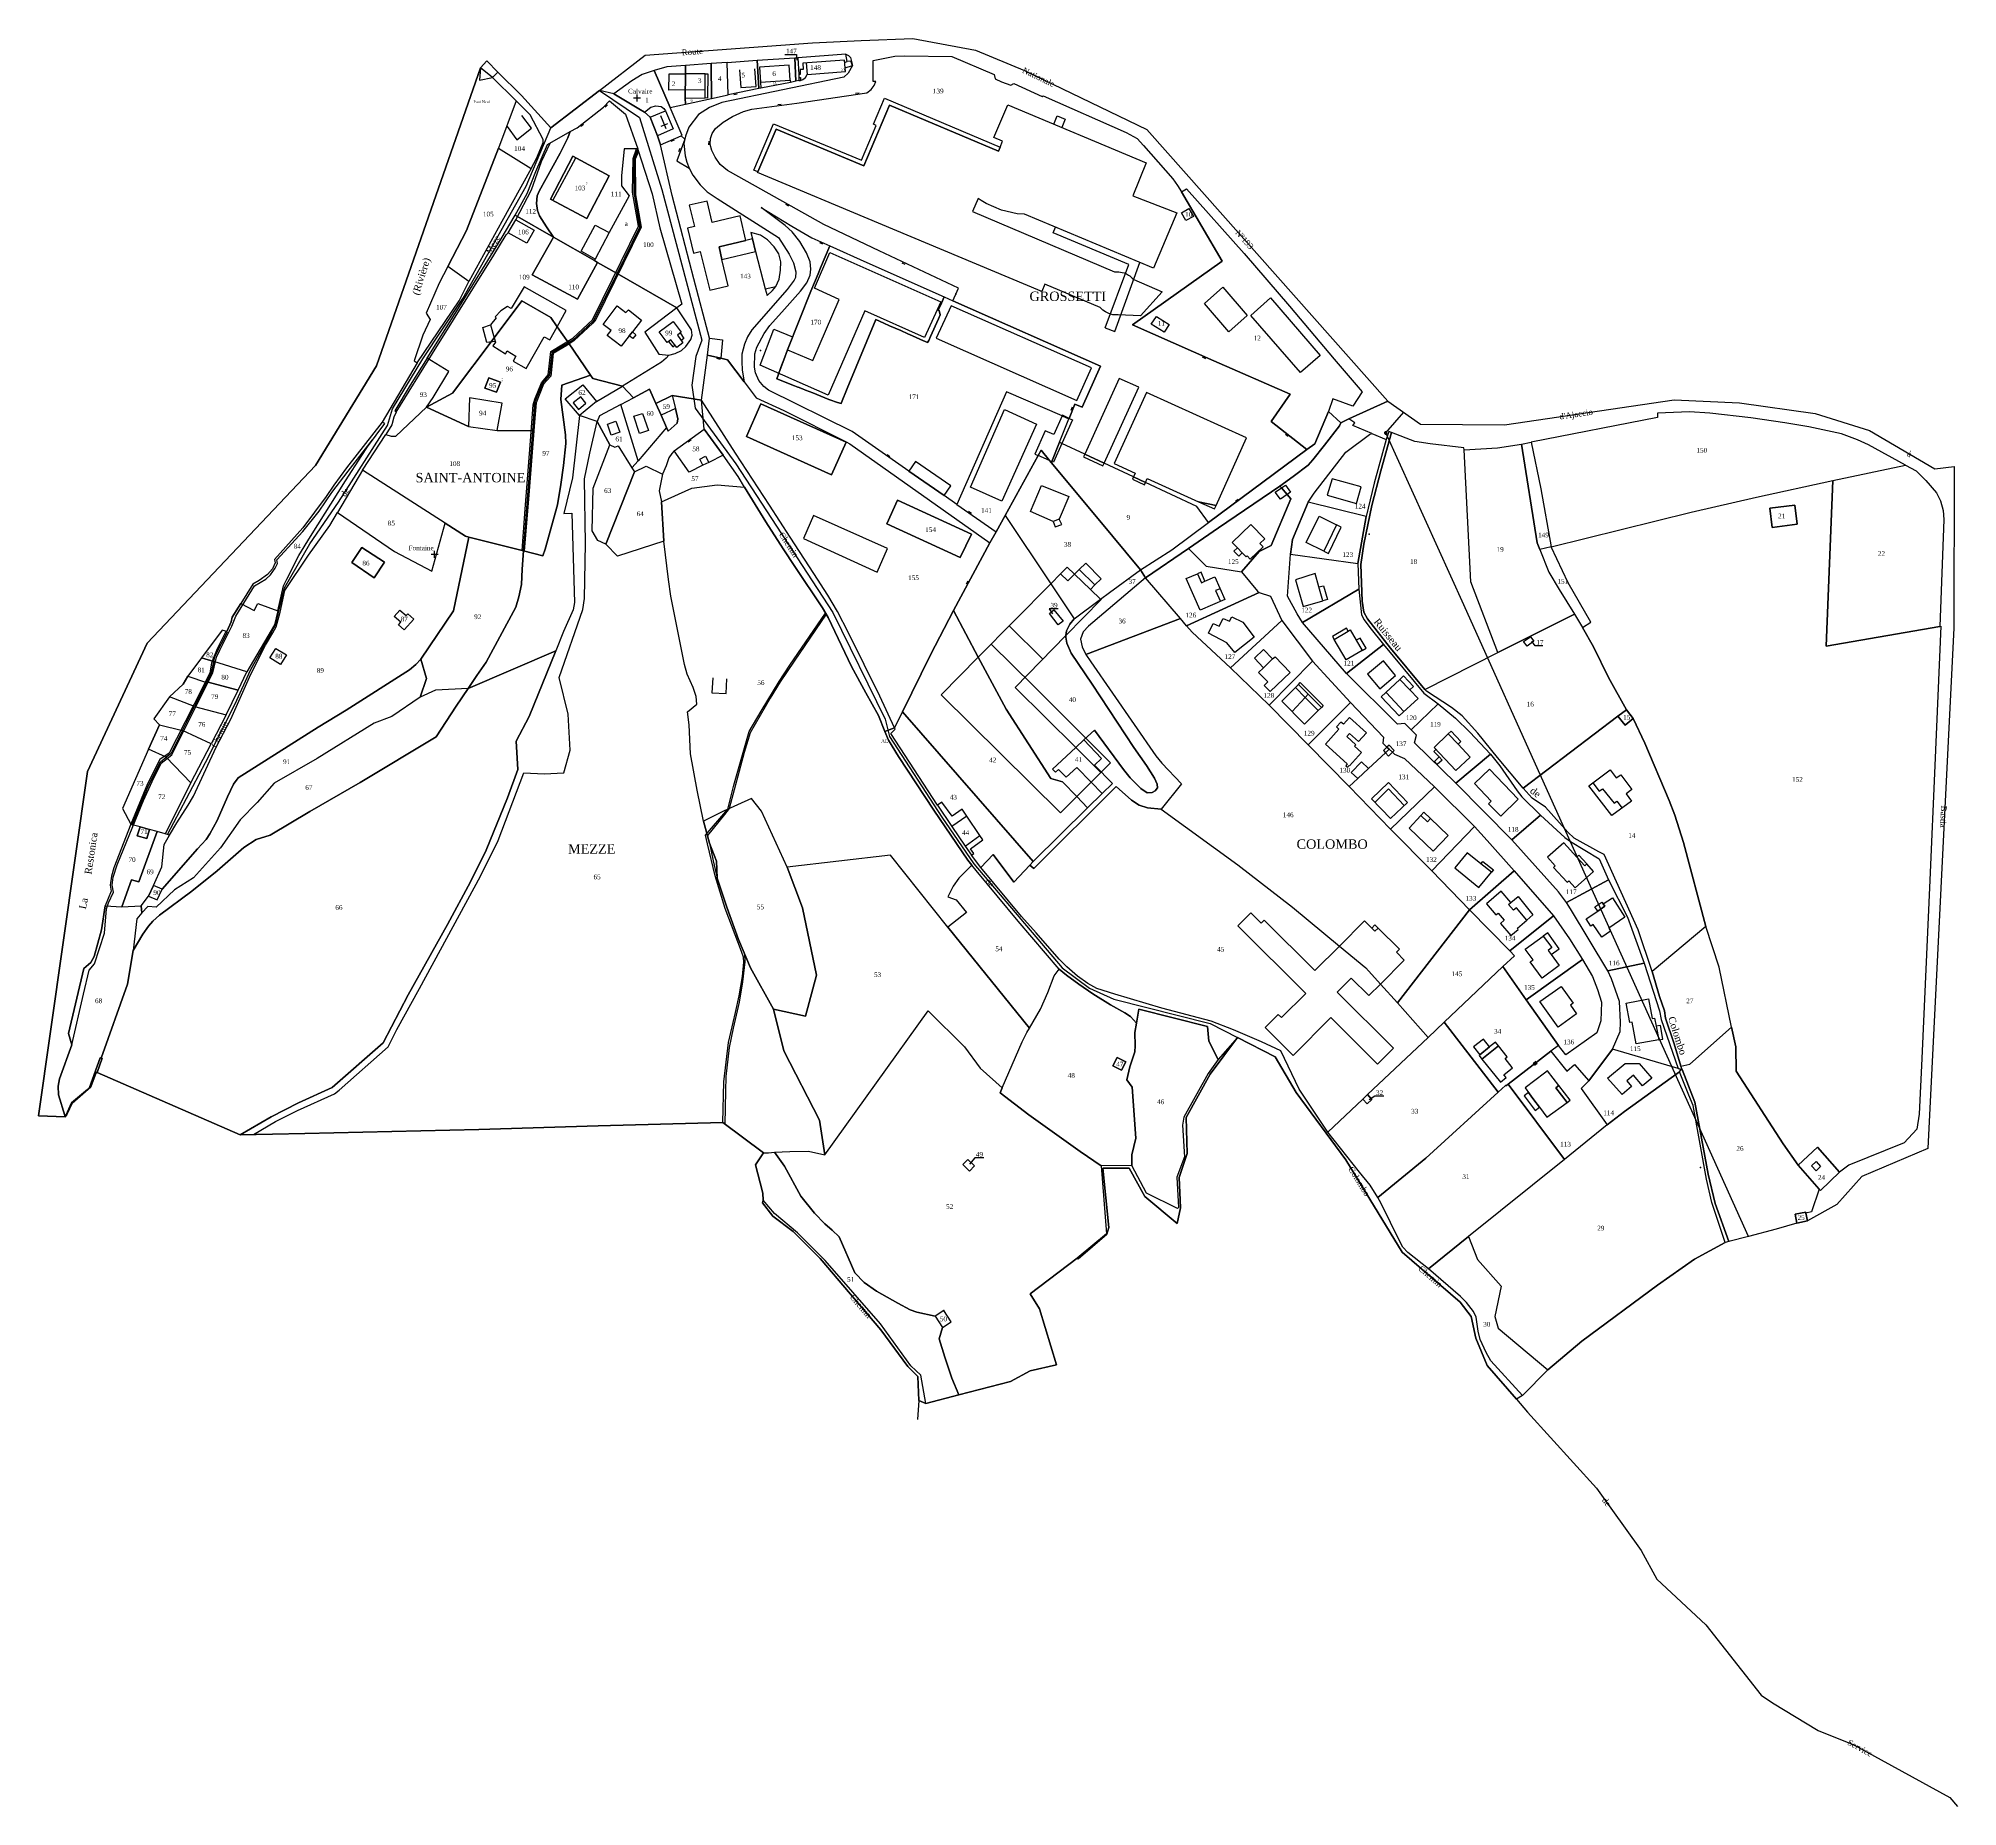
# Model space of a CAD drawing. Extents: x 1207305 to 1208120, y 6152484 to 6153235.
import ezdxf

# ---------------------------------------------------------------- set-up
doc = ezdxf.new("R2010")
doc.units = 0
doc.linetypes.add('CONTINU', pattern=[0])
doc.layers.get('0').update_dxf_attribs({"linetype": 'CONTINU'})
for name, color, linetype in [('1FLECHEFL', 7, 'CONTINU'), ('1LIEUDIT', 7, 'CONTINU'), ('1PARCELLE', 7, 'CONTINU'), ('1SECTION', 7, 'CONTINU'), ('1SUBDFISC', 7, 'CONTINU'), ('1SUBDSECT', 7, 'CONTINU'), ('1TRONFLUV', 7, 'CONTINU'), ('1TROUPARCELLE', 7, 'CONTINU'), ('1ZONCOMM', 7, 'CONTINU'), ('3BATIDUR', 7, 'CONTINU'), ('3BATILEGER', 7, 'CONTINU'), ('3BORNE', 7, 'CONTINU'), ('3CADB', 7, 'CONTINU'), ('3CALVAIRE', 7, 'CONTINU'), ('3CALVAIRETEX', 7, 'CONTINU'), ('3CHEMIN', 7, 'CONTINU'), ('3CLOTMI', 7, 'CONTINU'), ('3EGLISE', 7, 'CONTINU'), ('3ENSIMMO', 7, 'CONTINU'), ('3FISCLINE', 7, 'CONTINUOUS'), ('3FLECHEPAR', 7, 'CONTINU'), ('3GAZODUC', 7, 'CONTINU'), ('3LIEUDITTEX', 7, 'CONTINU'), ('3MURMI', 7, 'CONTINU'), ('3MURNONMI', 7, 'CONTINU'), ('3NUMVOIE', 7, 'CONTINU'), ('3PARCELLETEX', 7, 'CONTINU'), ('3PONT', 7, 'CONTINU'), ('3SENTIER', 7, 'CONTINU'), ('3SUBDFISCTEX', 7, 'CONTINU'), ('3TRONFLUVTEX', 7, 'CONTINU'), ('3TROUBATI', 7, 'CONTINU'), ('3ZONCOMMTEX', 7, 'CONTINU')]:
    doc.layers.add(name, color=color, linetype=linetype)
doc.styles.get("Standard").update_dxf_attribs({"font": 'Times New Roman'})

# ---------------------------------------------------------------- blocks, each defined once
blk = doc.blocks.new('CADORDB')
blk.add_point((0, 0))
blk = doc.blocks.new('DETATOPO')
for points in [[(-1.5, 0), (1.5, 0)], [(0, -1.5), (0, 1.5)]]:
    blk.add_lwpolyline(points)
blk = doc.blocks.new('MURNOMI')
blk.add_line((-0.75, 0.5), (0.75, 0.5))
blk = doc.blocks.new('FLECHRU1')
blk.add_point((0, 0))
blk = doc.blocks.new('MURMI')
for p, q in [((-0.75, 0.5), (0.75, 0.5)), ((-0.75, -0.5), (0.75, -0.5))]:
    blk.add_line(p, q)
blk = doc.blocks.new('CLOTMI')
at = {"const_width": 0.38}
blk.add_lwpolyline([(-0.19, 0, 1), (0.19, 0, 1)], format="xyb", close=True, dxfattribs=at)
blk = doc.blocks.new('BORLIPRO')
blk.add_lwpolyline([(-0.07, 0.5), (-0.19, 0.47), (-0.31, 0.4), (-0.4, 0.31), (-0.47, 0.19), (-0.5, 0.07), (-0.5, -0.07), (-0.47, -0.19), (-0.4, -0.31), (-0.31, -0.4), (-0.19, -0.47), (-0.07, -0.5), (0.07, -0.5), (0.19, -0.47), (0.31, -0.4), (0.4, -0.31), (0.47, -0.19), (0.5, -0.07), (0.5, 0.07), (0.47, 0.19), (0.4, 0.31), (0.31, 0.4), (0.19, 0.47), (0.07, 0.5)], close=True)

msp = doc.modelspace()

# ---------------------------------------------------------------- linework, layer by layer
at = {"layer": '1LIEUDIT'}
for points in [[(1207549.42, 6153211.55), (1207543.34, 6153212.99), (1207562.71, 6153227.98), (1207633.79, 6153233.28), (1207654.48, 6153234.2), (1207676.51, 6153235.16), (1207703.09, 6153230.14), (1207723.94, 6153221.54), (1207775.81, 6153196.44), (1207878.24, 6153081.04), (1207861.68, 6153073.58), (1207858.25, 6153071.91), (1207857.63, 6153070.63), (1207851.26, 6153062.31), (1207846.39, 6153056.16), (1207844.42, 6153053.88), (1207837.97, 6153049.11), (1207832.3, 6153045.01), (1207806.29, 6153027.23), (1207793.54, 6153018.46), (1207775.33, 6153005.96), (1207773.15, 6153009.41), (1207755.14, 6153031), (1207735.25, 6153054.95), (1207734.54, 6153055.8), (1207730.9, 6153060.17), (1207729.68, 6153057.96), (1207715.67, 6153032.53), (1207711.87, 6153025.59), (1207709.22, 6153020.83), (1207693.67, 6152992.19), (1207683.93, 6152973.29), (1207672.14, 6152949.13), (1207668.71, 6152942.29), (1207664.6, 6152940.79), (1207661.84, 6152947.48), (1207656.5, 6152957.16), (1207650.4, 6152968.36), (1207640.48, 6152989.19), (1207638.15, 6152993.27), (1207626.41, 6153010.77), (1207621.36, 6153018.29), (1207614, 6153029.77), (1207605.01, 6153044.53), (1207602.28, 6153049.1), (1207595.87, 6153058.11), (1207587.77, 6153069.2), (1207586.64, 6153081.42), (1207589.22, 6153100.58), (1207590.04, 6153107.86), (1207583.41, 6153133.02), (1207574.31, 6153168.39), (1207569.3, 6153189.93), (1207568.01, 6153193.81), (1207564.97, 6153201.75), (1207562.46, 6153203.83), (1207560.12, 6153205.29), (1207549.42, 6153211.55)], [(1207549.42, 6153211.55), (1207543.34, 6153212.99), (1207522.76, 6153197.23), (1207510.27, 6153210.9), (1207500.24, 6153220.84), (1207495.5, 6153225.64), (1207492.84, 6153222.69), (1207448.62, 6153096.07), (1207422.78, 6153053.73), (1207351.23, 6152978.21), (1207325.93, 6152923.8), (1207305.06, 6152777.44), (1207316.41, 6152777.05), (1207317.21, 6152777.99), (1207319.35, 6152782.86), (1207327.4, 6152789.75), (1207329.58, 6152795.89), (1207329.97, 6152795.84), (1207332.1, 6152801.9), (1207331.74, 6152802.01), (1207342.95, 6152833.42), (1207345.29, 6152847.65), (1207349.4, 6152854.57), (1207351.84, 6152858.09), (1207353.6, 6152860.19), (1207356.54, 6152862.7), (1207370.17, 6152872.86), (1207380.95, 6152881.49), (1207392.35, 6152891.41), (1207397.49, 6152894.84), (1207403.47, 6152896.76), (1207420.38, 6152906.73), (1207441.75, 6152919.1), (1207473.96, 6152938.45), (1207482.44, 6152951.51), (1207487.53, 6152959.04), (1207491.22, 6152964.49), (1207495.26, 6152970.25), (1207507.82, 6152993.59), (1207509.14, 6152997.98), (1207510.19, 6153003.22), (1207510.56, 6153009.71), (1207511.06, 6153017.48), (1207519.3, 6153015.39), (1207520.3, 6153018.21), (1207525.48, 6153037.07), (1207526.9, 6153045.72), (1207528.16, 6153053.69), (1207529.02, 6153063.13), (1207528.91, 6153066.81), (1207526.98, 6153081.81), (1207527.32, 6153087.9), (1207539.6, 6153092.11), (1207540.61, 6153090.67), (1207553.18, 6153087.42), (1207557.81, 6153082.49), (1207564.6, 6153086.15), (1207567.32, 6153080.1), (1207574.24, 6153083.45), (1207586.64, 6153081.42), (1207589.22, 6153100.58), (1207590.04, 6153107.86), (1207583.41, 6153133.02), (1207574.31, 6153168.39), (1207569.3, 6153189.93), (1207568.01, 6153193.81), (1207564.97, 6153201.75), (1207562.46, 6153203.83), (1207560.12, 6153205.29), (1207549.42, 6153211.55)], [(1207557.81, 6153082.49), (1207553.18, 6153087.42), (1207540.61, 6153090.67), (1207539.6, 6153092.11), (1207527.32, 6153087.9), (1207526.98, 6153081.81), (1207528.91, 6153066.81), (1207529.02, 6153063.13), (1207528.16, 6153053.69), (1207526.9, 6153045.72), (1207525.48, 6153037.07), (1207520.3, 6153018.21), (1207519.3, 6153015.39), (1207511.06, 6153017.48), (1207510.56, 6153009.71), (1207510.19, 6153003.22), (1207509.14, 6152997.98), (1207507.82, 6152993.59), (1207495.26, 6152970.25), (1207491.22, 6152964.49), (1207487.53, 6152959.04), (1207482.44, 6152951.51), (1207473.96, 6152938.45), (1207441.75, 6152919.1), (1207420.38, 6152906.73), (1207403.47, 6152896.76), (1207397.49, 6152894.84), (1207392.35, 6152891.41), (1207380.95, 6152881.49), (1207370.17, 6152872.86), (1207356.54, 6152862.7), (1207353.6, 6152860.19), (1207351.84, 6152858.09), (1207349.4, 6152854.57), (1207345.29, 6152847.65), (1207342.95, 6152833.42), (1207331.74, 6152802.01), (1207332.1, 6152801.9), (1207329.97, 6152795.84), (1207390.75, 6152769.35), (1207418.29, 6152769.92), (1207492.18, 6152771.72), (1207542.76, 6152773.23), (1207595.83, 6152774.61), (1207613.08, 6152761.77), (1207609.57, 6152756.59), (1207611.64, 6152749.05), (1207612.7, 6152744.64), (1207612.88, 6152741.67), (1207612.66, 6152740.54), (1207617.01, 6152734.85), (1207625.57, 6152728.35), (1207637.07, 6152716.83), (1207662.89, 6152686.53), (1207674.28, 6152670.92), (1207678.57, 6152666.68), (1207679.02, 6152656.58), (1207681.93, 6152655.31), (1207695.97, 6152658.96), (1207717.91, 6152664.65), (1207726.29, 6152669.17), (1207737.54, 6152671.75), (1207730.2, 6152695.48), (1207726.36, 6152701.79), (1207746.27, 6152716.98), (1207746.67, 6152716.69), (1207758.87, 6152727.14), (1207759.69, 6152730.04), (1207757.19, 6152755.3), (1207768.29, 6152755.25), (1207774.95, 6152743.16), (1207788.79, 6152731.7), (1207790.1, 6152738.33), (1207789.53, 6152751.26), (1207792.94, 6152761.42), (1207792.53, 6152776.8), (1207802.72, 6152795.13), (1207814.32, 6152810.73), (1207806.2, 6152801.44), (1207802.13, 6152809.25), (1207801.66, 6152815.39), (1207772.49, 6152822.79), (1207771.48, 6152816.88), (1207768.9, 6152819.6), (1207766.47, 6152821.19), (1207760.46, 6152824.61), (1207752.92, 6152829.36), (1207747.02, 6152833.34), (1207741.75, 6152837.16), (1207738.57, 6152839.73), (1207721.22, 6152860.16), (1207703.31, 6152881.63), (1207701.58, 6152883.91), (1207699.83, 6152886.11), (1207685.34, 6152907.35), (1207670.43, 6152930.07), (1207666.12, 6152937.1), (1207664.6, 6152940.79), (1207661.84, 6152947.48), (1207656.5, 6152957.16), (1207650.4, 6152968.36), (1207640.48, 6152989.19), (1207638.15, 6152993.27), (1207626.41, 6153010.77), (1207621.36, 6153018.29), (1207614, 6153029.77), (1207605.01, 6153044.53), (1207602.28, 6153049.1), (1207595.87, 6153058.11), (1207587.77, 6153069.2), (1207586.64, 6153081.42), (1207574.24, 6153083.45), (1207567.32, 6153080.1), (1207564.6, 6153086.15), (1207557.81, 6153082.49)], [(1207861.68, 6153073.58), (1207878.24, 6153081.04), (1207892.07, 6153071.29), (1207927.74, 6153071.06), (1207999.79, 6153081.63), (1208027.53, 6153080.37), (1208059.73, 6153075.78), (1208082.8, 6153068.65), (1208110.5, 6153052.24), (1208118.78, 6153053.29), (1208118.57, 6152984.8), (1208107.63, 6152763.56), (1208079.58, 6152751.73), (1208068.94, 6152739.84), (1208056.51, 6152732.9), (1208051.93, 6152731.88), (1208043.15, 6152729.27), (1208031.35, 6152726.24), (1208023, 6152724.12), (1208021.51, 6152723.7), (1208008.4, 6152716.54), (1207992.75, 6152705.47), (1207960.63, 6152681.76), (1207946.2, 6152669.51), (1207935.4, 6152658.7), (1207932.91, 6152657.05), (1207920.43, 6152671.38), (1207915.57, 6152682.97), (1207913.59, 6152692.21), (1207908.9, 6152698.33), (1207884.26, 6152719.6), (1207860.36, 6152758.82), (1207839.32, 6152787.38), (1207830.3, 6152802.49), (1207814.32, 6152810.73), (1207806.2, 6152801.44), (1207802.13, 6152809.25), (1207801.66, 6152815.39), (1207772.49, 6152822.79), (1207771.48, 6152816.88), (1207768.9, 6152819.6), (1207766.47, 6152821.19), (1207760.46, 6152824.61), (1207752.92, 6152829.36), (1207747.02, 6152833.34), (1207741.75, 6152837.16), (1207738.57, 6152839.73), (1207721.22, 6152860.16), (1207703.31, 6152881.63), (1207701.58, 6152883.91), (1207699.83, 6152886.11), (1207685.34, 6152907.35), (1207670.43, 6152930.07), (1207666.12, 6152937.1), (1207664.6, 6152940.79), (1207668.71, 6152942.29), (1207672.14, 6152949.13), (1207683.93, 6152973.29), (1207693.67, 6152992.19), (1207709.22, 6153020.83), (1207711.87, 6153025.59), (1207715.67, 6153032.53), (1207729.68, 6153057.96), (1207730.9, 6153060.17), (1207734.54, 6153055.8), (1207735.25, 6153054.95), (1207755.14, 6153031), (1207773.15, 6153009.41), (1207775.33, 6153005.96), (1207793.54, 6153018.46), (1207806.29, 6153027.23), (1207832.3, 6153045.01), (1207837.97, 6153049.11), (1207844.42, 6153053.88), (1207846.39, 6153056.16), (1207851.26, 6153062.31), (1207857.63, 6153070.63), (1207858.25, 6153071.91), (1207861.68, 6153073.58)]]:
    msp.add_lwpolyline(points, close=True, dxfattribs=at)
at = {"layer": '1PARCELLE'}
for points in [[(1207797.15, 6153036.26), (1207775.29, 6153046.5), (1207770.18, 6153048.9), (1207757.77, 6153054.71), (1207749.54, 6153058.56), (1207739.78, 6153063.13), (1207738.76, 6153063.6), (1207742.78, 6153073.51), (1207742.87, 6153073.73), (1207745.33, 6153079.82), (1207748.37, 6153078.56), (1207756.11, 6153095.97), (1207693.52, 6153123.67), (1207695.82, 6153129.11), (1207662.12, 6153144.86), (1207638.69, 6153156.09), (1207606.14, 6153174.37), (1207597.8, 6153179.06), (1207594.67, 6153181.61), (1207592.45, 6153184.74), (1207591.06, 6153187.48), (1207590.35, 6153190.13), (1207590.55, 6153192.7), (1207591.19, 6153194.73), (1207592.58, 6153196.83), (1207595.89, 6153199.63), (1207599.83, 6153202.03), (1207604.59, 6153204.03), (1207608.11, 6153205.07), (1207627.16, 6153207.59), (1207656.99, 6153212.08), (1207658.81, 6153213.47), (1207660.06, 6153215.19), (1207660.79, 6153216.78), (1207659.57, 6153216.83), (1207659.64, 6153225.81), (1207668.81, 6153227.57), (1207673, 6153227.79), (1207693, 6153227.5), (1207710.98, 6153219.8), (1207711.48, 6153218.02), (1207714.11, 6153216.69), (1207718.06, 6153215.29), (1207719.4, 6153215.98), (1207731.43, 6153210.46), (1207731.8, 6153210.74), (1207767.14, 6153195.11), (1207771.78, 6153192.56), (1207774.5, 6153189.68), (1207786.85, 6153175.47), (1207788.87, 6153172.71), (1207790.51, 6153170.02), (1207807.81, 6153140.54), (1207769.75, 6153113.51), (1207804.31, 6153098.12), (1207836.68, 6153083.98), (1207828.64, 6153072.37), (1207843.76, 6153060.52), (1207802.1, 6153029.49), (1207797.15, 6153036.26)], [(1207598.01, 6153211.21), (1207597.54, 6153224.91), (1207610.28, 6153225.88), (1207611.03, 6153213.85), (1207598.01, 6153211.21)], [(1207611.03, 6153213.85), (1207610.28, 6153225.88), (1207626.28, 6153226.88), (1207626.84, 6153216.96), (1207624.44, 6153216.44), (1207611.88, 6153213.98), (1207611.03, 6153213.85)], [(1207626.84, 6153216.96), (1207626.28, 6153226.88), (1207627.64, 6153226.95), (1207627.98, 6153219.75), (1207627.99, 6153218.5), (1207627.98, 6153217.21), (1207626.84, 6153216.96)], [(1207627.64, 6153226.95), (1207627.98, 6153219.75), (1207627.99, 6153218.5), (1207627.98, 6153217.21), (1207628.79, 6153217.31), (1207629.75, 6153217.7), (1207630.86, 6153218.5), (1207631.61, 6153219.77), (1207647.81, 6153221.16), (1207647.7, 6153222.67), (1207650.82, 6153223.59), (1207650.1, 6153225.46), (1207648.57, 6153225.33), (1207647.99, 6153228.39), (1207627.64, 6153226.95)], [(1207569.3, 6153189.93), (1207578.12, 6153193.81), (1207578.49, 6153193.91), (1207573.39, 6153205.8), (1207566.59, 6153221.48), (1207561.44, 6153219.78), (1207557.08, 6153217.07), (1207549.42, 6153211.55), (1207560.12, 6153205.29), (1207562.46, 6153203.83), (1207564.97, 6153201.75), (1207568.01, 6153193.81), (1207569.3, 6153189.93)], [(1207566.59, 6153221.48), (1207573.39, 6153205.8), (1207579.84, 6153207.22), (1207579.82, 6153209.75), (1207579.87, 6153220.06), (1207579.9, 6153223.68), (1207572.04, 6153223.1), (1207566.59, 6153221.48)], [(1207579.9, 6153223.68), (1207579.87, 6153220.06), (1207579.82, 6153209.75), (1207579.84, 6153207.22), (1207590.89, 6153209.65), (1207590.76, 6153224.44), (1207579.9, 6153223.68)], [(1207590.76, 6153224.44), (1207590.89, 6153209.65), (1207598.01, 6153211.21), (1207597.54, 6153224.91), (1207590.76, 6153224.44)], [(1207500.44, 6153188.48), (1207514.37, 6153179.83), (1207516.65, 6153184.12), (1207519.4, 6153190.99), (1207519.41, 6153192.17), (1207513.95, 6153202.67), (1207507.98, 6153208.67), (1207500.44, 6153188.48)], [(1207542.57, 6153139.96), (1207541.21, 6153140.74), (1207523.78, 6153150.74), (1207520.93, 6153155.14), (1207517.87, 6153159.71), (1207516.99, 6153162.09), (1207516.63, 6153165), (1207516.93, 6153168.25), (1207517.76, 6153170.3), (1207526.63, 6153186.44), (1207529.89, 6153192.87), (1207530.87, 6153195.54), (1207533.92, 6153197.19), (1207545.15, 6153205.94), (1207547.65, 6153208.61), (1207554.36, 6153202.97), (1207559.6, 6153188.25), (1207559.72, 6153187.92), (1207558.1, 6153183.8), (1207558.14, 6153169.96), (1207560.55, 6153155), (1207550.92, 6153135.22), (1207542.57, 6153139.96)], [(1207530.87, 6153195.54), (1207529.89, 6153192.87), (1207526.63, 6153186.44), (1207517.76, 6153170.3), (1207516.93, 6153168.25), (1207516.63, 6153165), (1207516.99, 6153162.09), (1207517.87, 6153159.71), (1207520.93, 6153155.14), (1207523.78, 6153150.74), (1207507.56, 6153160.1), (1207512.66, 6153169.26), (1207516.3, 6153178.67), (1207521.36, 6153190.09), (1207530.87, 6153195.54)], [(1207604.79, 6153089.3), (1207597.77, 6153098.58), (1207594.85, 6153099.29), (1207589.22, 6153100.58), (1207590.04, 6153107.86), (1207583.41, 6153133.02), (1207574.31, 6153168.39), (1207569.3, 6153189.93), (1207578.12, 6153193.81), (1207579.58, 6153192.39), (1207576.17, 6153183.14), (1207581.43, 6153180.07), (1207583.07, 6153177.02), (1207586.2, 6153172.93), (1207589.16, 6153169.95), (1207593.36, 6153167.12), (1207619.41, 6153150.56), (1207623.96, 6153143.52), (1207625.74, 6153139.8), (1207626.78, 6153136.03), (1207626.65, 6153133.57), (1207626.12, 6153132.45), (1207623.07, 6153128.52), (1207608.08, 6153111.42), (1207606.2, 6153108.33), (1207604.95, 6153105.31), (1207603.87, 6153101.06), (1207603.78, 6153097.95), (1207603.95, 6153094.16), (1207604.79, 6153089.3)], [(1207487.87, 6153131.82), (1207479.03, 6153138.26), (1207486.86, 6153153.5), (1207500.44, 6153188.48), (1207514.37, 6153179.83), (1207501.85, 6153157.4), (1207487.87, 6153131.82)], [(1207547.49, 6153176.71), (1207532.05, 6153185.12), (1207522.5, 6153166.86), (1207538.02, 6153158.66), (1207547.49, 6153176.71)], [(1207550.92, 6153135.22), (1207560.55, 6153155), (1207558.14, 6153169.96), (1207558.1, 6153183.8), (1207559.72, 6153187.92), (1207565.8, 6153169.1), (1207569.05, 6153154.72), (1207578.4, 6153122.27), (1207576.16, 6153120.68), (1207550.92, 6153135.22)], [(1207828.64, 6153072.37), (1207836.68, 6153083.98), (1207804.31, 6153098.12), (1207769.75, 6153113.51), (1207807.81, 6153140.54), (1207790.51, 6153170.02), (1207792.65, 6153171.28), (1207817.18, 6153143.74), (1207836.5, 6153121.34), (1207855.36, 6153098.91), (1207867.29, 6153084.98), (1207863.35, 6153078.93), (1207854.81, 6153082), (1207852.94, 6153076.65), (1207847.26, 6153062.9), (1207843.76, 6153060.52), (1207828.64, 6153072.37)], [(1207472.71, 6153082.54), (1207479.34, 6153093.65), (1207470.17, 6153099.36), (1207482.77, 6153119.47), (1207501.63, 6153150), (1207507.56, 6153160.1), (1207523.78, 6153150.74), (1207514.78, 6153134.73), (1207533.98, 6153124.37), (1207542.57, 6153139.96), (1207550.92, 6153135.22), (1207540.83, 6153115.12), (1207531.91, 6153106.85), (1207530.22, 6153105.85), (1207525.43, 6153112.68), (1207522.68, 6153116.62), (1207510.43, 6153123.69), (1207498.64, 6153108), (1207480.98, 6153084.51), (1207469.94, 6153078.51), (1207472.71, 6153082.54)], [(1207689.8, 6153040.94), (1207674.83, 6153051.36), (1207650.69, 6153068.17), (1207615.1, 6153085.68), (1207613.16, 6153087.23), (1207611.08, 6153089.81), (1207609.61, 6153093.03), (1207609.16, 6153095.43), (1207609.34, 6153101.1), (1207610.27, 6153103.98), (1207613.36, 6153109.83), (1207615.73, 6153113.17), (1207622.02, 6153120.14), (1207628.81, 6153127.72), (1207631.49, 6153131.25), (1207632.88, 6153134.58), (1207633.16, 6153137.12), (1207632.92, 6153140.23), (1207631.24, 6153144.06), (1207628.41, 6153148.93), (1207625.19, 6153152.98), (1207622.25, 6153155.74), (1207612, 6153163.32), (1207625.14, 6153155.33), (1207633.52, 6153150.39), (1207641.18, 6153146.99), (1207637.23, 6153137.7), (1207636.22, 6153135.19), (1207633.18, 6153127.77), (1207623.25, 6153102.8), (1207621.69, 6153098.66), (1207620.88, 6153096.53), (1207619.55, 6153093), (1207619.22, 6153092.12), (1207618.65, 6153090.6), (1207626.23, 6153087.56), (1207627.57, 6153087.02), (1207627.78, 6153086.94), (1207629.54, 6153086.28), (1207630.86, 6153085.76), (1207633.95, 6153084.56), (1207640.85, 6153081.79), (1207641.23, 6153081.64), (1207644.45, 6153080.53), (1207645.97, 6153080), (1207646.15, 6153080.51), (1207648.59, 6153086.49), (1207660.73, 6153115.68), (1207664.17, 6153114.15), (1207666.62, 6153113.04), (1207671.36, 6153111), (1207674.38, 6153109.63), (1207676.3, 6153108.8), (1207680.98, 6153106.71), (1207681.41, 6153106.52), (1207682.75, 6153105.93), (1207683.24, 6153106.89), (1207684.01, 6153108.57), (1207687.38, 6153116.06), (1207688.12, 6153117.7), (1207687.61, 6153119.56), (1207687.29, 6153119.74), (1207688.63, 6153122.7), (1207689.83, 6153125.31), (1207693.52, 6153123.67), (1207756.11, 6153095.97), (1207748.37, 6153078.56), (1207745.33, 6153079.82), (1207742.87, 6153073.73), (1207742.78, 6153073.51), (1207739.85, 6153074.79), (1207716.26, 6153085.08), (1207695.21, 6153037.19), (1207689.8, 6153040.94)], [(1207792.46, 6153157.73), (1207790.51, 6153161.11), (1207793.68, 6153162.84), (1207795.64, 6153159.55), (1207792.46, 6153157.73)], [(1207512.58, 6153148.22), (1207504.64, 6153152.54), (1207507.81, 6153158.12), (1207515.66, 6153153.76), (1207512.58, 6153148.22)], [(1207523.78, 6153150.74), (1207541.21, 6153140.74), (1207542.57, 6153139.96), (1207533.98, 6153124.37), (1207514.78, 6153134.73), (1207523.78, 6153150.74)], [(1207641.18, 6153146.99), (1207656.99, 6153139.97), (1207689.83, 6153125.31), (1207688.63, 6153122.7), (1207687.29, 6153119.74), (1207687.61, 6153119.56), (1207688.12, 6153117.7), (1207687.38, 6153116.06), (1207684.01, 6153108.57), (1207683.24, 6153106.89), (1207682.75, 6153105.93), (1207681.41, 6153106.52), (1207680.98, 6153106.71), (1207676.3, 6153108.8), (1207674.38, 6153109.63), (1207671.36, 6153111), (1207666.62, 6153113.04), (1207664.17, 6153114.15), (1207660.73, 6153115.68), (1207648.59, 6153086.49), (1207646.15, 6153080.51), (1207645.97, 6153080), (1207644.45, 6153080.53), (1207641.23, 6153081.64), (1207640.85, 6153081.79), (1207633.95, 6153084.56), (1207630.86, 6153085.76), (1207629.54, 6153086.28), (1207627.78, 6153086.94), (1207627.57, 6153087.02), (1207626.23, 6153087.56), (1207618.65, 6153090.6), (1207619.22, 6153092.12), (1207619.55, 6153093), (1207620.88, 6153096.53), (1207621.69, 6153098.66), (1207623.25, 6153102.8), (1207633.18, 6153127.77), (1207636.22, 6153135.19), (1207637.23, 6153137.7), (1207641.18, 6153146.99)], [(1207487.87, 6153131.82), (1207479.03, 6153138.26), (1207475.33, 6153131.19), (1207469.73, 6153118.47), (1207471.44, 6153115.74), (1207468.29, 6153109.02), (1207464.64, 6153098.16), (1207465.9, 6153097.33), (1207483.78, 6153123.64), (1207487.87, 6153131.82)], [(1207550.92, 6153135.22), (1207576.16, 6153120.68), (1207562.6, 6153110.3), (1207568.57, 6153101.08), (1207572.86, 6153100.59), (1207571.71, 6153099.26), (1207569.76, 6153097.58), (1207553.18, 6153087.42), (1207540.61, 6153090.67), (1207539.6, 6153092.11), (1207530.22, 6153105.85), (1207531.91, 6153106.85), (1207540.83, 6153115.12), (1207550.92, 6153135.22)], [(1207499.93, 6153068.54), (1207501.99, 6153080.14), (1207488.12, 6153082.5), (1207487.72, 6153070.32), (1207469.94, 6153078.51), (1207480.98, 6153084.51), (1207498.64, 6153108), (1207510.43, 6153123.69), (1207522.68, 6153116.62), (1207525.43, 6153112.68), (1207530.22, 6153105.85), (1207523.23, 6153101.7), (1207522.09, 6153092.07), (1207519.16, 6153088.63), (1207515.89, 6153080.56), (1207515.03, 6153068.46), (1207499.93, 6153068.54)], [(1207576.16, 6153120.68), (1207562.6, 6153110.3), (1207568.57, 6153101.08), (1207572.86, 6153100.59), (1207575.46, 6153101.23), (1207578.15, 6153102.63), (1207580.04, 6153104.26), (1207582.22, 6153107.18), (1207582.75, 6153109.03), (1207582.52, 6153111.42), (1207576.16, 6153120.68)], [(1207783.27, 6153110.34), (1207777.72, 6153113.79), (1207780.01, 6153117.03), (1207785.38, 6153113.59), (1207783.27, 6153110.34)], [(1207511.06, 6153017.48), (1207515.03, 6153068.46), (1207515.89, 6153080.56), (1207519.16, 6153088.63), (1207522.09, 6153092.07), (1207523.23, 6153101.7), (1207530.22, 6153105.85), (1207539.6, 6153092.11), (1207527.32, 6153087.9), (1207526.98, 6153081.81), (1207528.91, 6153066.81), (1207529.02, 6153063.13), (1207528.16, 6153053.69), (1207526.9, 6153045.72), (1207525.48, 6153037.07), (1207520.3, 6153018.21), (1207519.3, 6153015.39), (1207511.06, 6153017.48)], [(1207452.63, 6153066.93), (1207454.96, 6153066.16), (1207456.91, 6153066.15), (1207469.94, 6153078.51), (1207472.71, 6153082.54), (1207479.34, 6153093.65), (1207470.17, 6153099.36), (1207462.99, 6153087.86), (1207456.4, 6153077.01), (1207457.06, 6153076.35), (1207456.02, 6153074.2), (1207455.18, 6153070.97), (1207452.63, 6153066.93)], [(1207662.46, 6152955.71), (1207649.11, 6152982.66), (1207644.53, 6152991.77), (1207640.3, 6152998.65), (1207634.47, 6153007.79), (1207624.38, 6153023.27), (1207615.53, 6153036.89), (1207601.19, 6153058.95), (1207586.64, 6153081.42), (1207589.22, 6153100.58), (1207594.85, 6153099.29), (1207597.77, 6153098.58), (1207604.79, 6153089.3), (1207609.87, 6153082.45), (1207621.66, 6153077.02), (1207648.13, 6153063.74), (1207649.69, 6153062.89), (1207709.22, 6153020.83), (1207693.67, 6152992.19), (1207683.93, 6152973.29), (1207672.14, 6152949.13), (1207668.71, 6152942.29), (1207662.46, 6152955.71)], [(1207613.08, 6152761.77), (1207615.18, 6152761.7), (1207617.75, 6152762.04), (1207624.26, 6152762.28), (1207632.21, 6152762.4), (1207639.14, 6152760.97), (1207636.85, 6152775.6), (1207621.65, 6152805.03), (1207617.32, 6152822.79), (1207607.47, 6152840.38), (1207602.39, 6152852.44), (1207597.5, 6152866.15), (1207593.42, 6152878.46), (1207593.06, 6152885.62), (1207590.1, 6152893.28), (1207587.61, 6152902.61), (1207584.81, 6152915.79), (1207582.02, 6152931.31), (1207581.42, 6152943.56), (1207580.74, 6152949.08), (1207584.67, 6152952.29), (1207584.44, 6152955.65), (1207583.11, 6152959.39), (1207580.57, 6152965.05), (1207579.51, 6152969.21), (1207573.62, 6152998.28), (1207572.66, 6153005.25), (1207570.72, 6153021.62), (1207551.07, 6153015.26), (1207546.13, 6153020.31), (1207542.67, 6153021.85), (1207540.29, 6153025.9), (1207540.71, 6153044.06), (1207547.71, 6153062.56), (1207542.41, 6153072.45), (1207534.91, 6153074.96), (1207528.78, 6153081.99), (1207536.26, 6153087.93), (1207542.17, 6153080.96), (1207553.18, 6153087.42), (1207540.61, 6153090.67), (1207539.6, 6153092.11), (1207527.32, 6153087.9), (1207526.98, 6153081.81), (1207528.91, 6153066.81), (1207529.02, 6153063.13), (1207528.16, 6153053.69), (1207526.9, 6153045.72), (1207525.48, 6153037.07), (1207520.3, 6153018.21), (1207519.3, 6153015.39), (1207511.06, 6153017.48), (1207510.56, 6153009.71), (1207510.19, 6153003.22), (1207509.14, 6152997.98), (1207507.82, 6152993.59), (1207495.26, 6152970.25), (1207491.22, 6152964.49), (1207487.53, 6152959.04), (1207524.85, 6152975.04), (1207513.49, 6152947.04), (1207508.04, 6152936.56), (1207508.72, 6152924.53), (1207504.37, 6152912.49), (1207495.29, 6152890.38), (1207488.65, 6152876.84), (1207478.78, 6152858.68), (1207462.15, 6152828.91), (1207451.43, 6152808.53), (1207429.78, 6152789.46), (1207415.48, 6152782.97), (1207403.93, 6152777.1), (1207390.75, 6152769.35), (1207418.29, 6152769.92), (1207492.18, 6152771.72), (1207542.76, 6152773.23), (1207595.83, 6152774.61), (1207613.08, 6152761.77)], [(1207494.67, 6153086.6), (1207496.35, 6153090.92), (1207501.27, 6153089.13), (1207499.69, 6153084.85), (1207494.67, 6153086.6)], [(1207542.17, 6153080.96), (1207534.91, 6153074.96), (1207528.78, 6153081.99), (1207536.26, 6153087.93), (1207542.17, 6153080.96)], [(1207511.06, 6153017.48), (1207487.91, 6153023.25), (1207486.52, 6153023.66), (1207477.85, 6153029.23), (1207442.79, 6153051.76), (1207452.63, 6153066.93), (1207454.96, 6153066.16), (1207456.91, 6153066.15), (1207469.94, 6153078.51), (1207487.72, 6153070.32), (1207499.93, 6153068.54), (1207515.03, 6153068.46), (1207511.06, 6153017.48)], [(1207487.72, 6153070.32), (1207499.93, 6153068.54), (1207501.99, 6153080.14), (1207488.12, 6153082.5), (1207487.72, 6153070.32)], [(1207542.41, 6153072.45), (1207547.71, 6153062.56), (1207549.95, 6153061.52), (1207551.27, 6153062.05), (1207557.15, 6153052.76), (1207559.8, 6153055.77), (1207552.45, 6153079.68), (1207543.38, 6153074.88), (1207542.41, 6153072.45)], [(1207559.8, 6153055.77), (1207552.45, 6153079.68), (1207557.81, 6153082.49), (1207564.6, 6153086.15), (1207567.32, 6153080.1), (1207569.58, 6153075.1), (1207571.88, 6153069.88), (1207559.8, 6153055.77)], [(1207571.88, 6153069.88), (1207569.58, 6153075.1), (1207567.32, 6153080.1), (1207574.24, 6153083.45), (1207575.6, 6153077.87), (1207576.6, 6153073.55), (1207576.3, 6153071.73), (1207572.54, 6153068.37), (1207571.88, 6153069.88)], [(1207641.88, 6153049.8), (1207648.11, 6153063.7), (1207611.87, 6153079.92), (1207605.87, 6153066.03), (1207641.88, 6153049.8)], [(1207711.87, 6153025.59), (1207715.67, 6153032.53), (1207729.68, 6153057.96), (1207730.9, 6153060.17), (1207734.54, 6153055.8), (1207735.25, 6153054.95), (1207735.43, 6153055.41), (1207738.76, 6153063.6), (1207742.78, 6153073.51), (1207739.85, 6153074.79), (1207716.26, 6153085.08), (1207695.21, 6153037.19), (1207711.87, 6153025.59)], [(1207391, 6152995.07), (1207396.72, 6152992.13), (1207398.28, 6152995.11), (1207406.82, 6152991.97), (1207409.19, 6153002.62), (1207410.56, 6153005.43), (1207415.69, 6153015.5), (1207420.61, 6153023.58), (1207435.54, 6153047.15), (1207442.38, 6153057.91), (1207444.87, 6153061.71), (1207452.15, 6153071.51), (1207451.13, 6153072.2), (1207435.96, 6153052.77), (1207430.53, 6153045.43), (1207427.22, 6153040.57), (1207417.4, 6153027.2), (1207405.31, 6153013.84), (1207405.58, 6153012.34), (1207404.51, 6153009.87), (1207402.36, 6153007.38), (1207398.87, 6153004.82), (1207396.09, 6153003.3), (1207391, 6152995.07)], [(1207858.25, 6153071.91), (1207857.63, 6153070.63), (1207851.26, 6153062.31), (1207846.39, 6153056.16), (1207844.42, 6153053.88), (1207837.97, 6153049.11), (1207832.3, 6153045.01), (1207806.29, 6153027.23), (1207793.54, 6153018.46), (1207775.33, 6153005.96), (1207751.01, 6152985.52), (1207748.77, 6152983.04), (1207747.7, 6152979.94), (1207748.32, 6152976.66), (1207749.92, 6152973.49), (1207752, 6152970.29), (1207779.74, 6152930.34), (1207782.27, 6152927.31), (1207790.52, 6152918.52), (1207781.87, 6152907.69), (1207776.07, 6152908.31), (1207772.63, 6152909.43), (1207769.3, 6152911.59), (1207762.82, 6152917.36), (1207727.79, 6152882.57), (1207726.17, 6152884), (1207727.52, 6152885.44), (1207750.65, 6152908.31), (1207756.82, 6152914.37), (1207761.22, 6152918.69), (1207753.63, 6152926.46), (1207756.56, 6152929.19), (1207749.07, 6152937.13), (1207753.62, 6152941.35), (1207765.98, 6152924.55), (1207768.75, 6152921.06), (1207773.33, 6152916.48), (1207775.92, 6152914.73), (1207778.13, 6152914.76), (1207779.43, 6152915.5), (1207780.37, 6152916.79), (1207780.18, 6152918.31), (1207779.15, 6152920.9), (1207775.7, 6152926.34), (1207770.36, 6152933.92), (1207752.68, 6152960.81), (1207743.73, 6152974.06), (1207741.92, 6152978.25), (1207741.41, 6152980.82), (1207741.49, 6152981.5), (1207741.71, 6152983.54), (1207743.21, 6152986.36), (1207745.03, 6152988.58), (1207756.24, 6152996.93), (1207760.01, 6152999.74), (1207773.15, 6153009.41), (1207786.47, 6153017.89), (1207802.1, 6153029.49), (1207843.76, 6153060.52), (1207847.26, 6153062.9), (1207852.94, 6153076.65), (1207858.25, 6153071.91)], [(1207963.51, 6152792.32), (1207973.63, 6152805.81), (1207976.94, 6152813.26), (1207977.07, 6152817.31), (1207976.59, 6152826.02), (1207973.2, 6152835.7), (1207971.59, 6152839.03), (1207955.76, 6152865.43), (1207954.07, 6152868.05), (1207950.7, 6152872.63), (1207930.85, 6152894.72), (1207907.04, 6152918.72), (1207889.47, 6152935.91), (1207890.36, 6152939.24), (1207888.13, 6152941.44), (1207885.44, 6152944.12), (1207882.34, 6152943.8), (1207860.59, 6152965.35), (1207842.02, 6152987.1), (1207839.77, 6152990.73), (1207835.64, 6152998.24), (1207836.93, 6153016.03), (1207837.74, 6153022.27), (1207844.32, 6153038.19), (1207846.91, 6153041.94), (1207860.31, 6153059.43), (1207870.46, 6153066.85), (1207871.48, 6153067.29), (1207863.32, 6153070.65), (1207864.23, 6153071.84), (1207861.68, 6153073.58), (1207858.25, 6153071.91), (1207857.63, 6153070.63), (1207851.26, 6153062.31), (1207846.39, 6153056.16), (1207844.42, 6153053.88), (1207837.97, 6153049.11), (1207832.3, 6153045.01), (1207833.02, 6153044.18), (1207835.41, 6153041.4), (1207836.95, 6153039.62), (1207828.6, 6153019.77), (1207823.5, 6153017.15), (1207816.11, 6153008.5), (1207822.83, 6153000.3), (1207823.49, 6152999.76), (1207828.38, 6152998.24), (1207833.15, 6152987.93), (1207846.2, 6152970.55), (1207862.33, 6152953.09), (1207876.36, 6152938.38), (1207876.06, 6152935.84), (1207877.85, 6152934.11), (1207878.79, 6152933.22), (1207880.16, 6152931.9), (1207880.99, 6152931.11), (1207885.29, 6152929.22), (1207897.99, 6152917.18), (1207914.96, 6152900.41), (1207920.42, 6152894.46), (1207931.89, 6152881.53), (1207948.62, 6152862.47), (1207955.34, 6152852.61), (1207960.94, 6152843.89), (1207965.13, 6152836.7), (1207967.27, 6152831.15), (1207968.9, 6152825.76), (1207968.69, 6152817.76), (1207966.92, 6152812.69), (1207953.76, 6152803.33), (1207950.63, 6152807.4), (1207947.47, 6152804.95), (1207954.27, 6152796.5), (1207957.56, 6152799.26), (1207963.51, 6152792.32)], [(1207939.07, 6153063.7), (1207943.13, 6153043.83), (1207947.65, 6153019.21), (1208007, 6153033.9), (1208034.8, 6153040.32), (1208067.17, 6153047.39), (1208098.04, 6153053.91), (1208082.29, 6153062.53), (1208077.74, 6153064.68), (1208070.96, 6153067.18), (1208057.05, 6153070.08), (1208046.85, 6153071.91), (1208032.4, 6153074), (1208015, 6153076.02), (1208006.37, 6153076.49), (1207992.78, 6153075.97), (1207992.72, 6153074.08), (1207939.07, 6153063.7)], [(1207547.71, 6153062.56), (1207549.95, 6153061.52), (1207551.27, 6153062.05), (1207557.15, 6153052.76), (1207558.24, 6153051.08), (1207546.13, 6153020.31), (1207542.67, 6153021.85), (1207540.29, 6153025.9), (1207540.71, 6153044.06), (1207547.71, 6153062.56)], [(1207595.87, 6153058.11), (1207589.75, 6153055.06), (1207587.26, 6153053.81), (1207581.46, 6153050.91), (1207575.13, 6153059.93), (1207587.77, 6153069.2), (1207595.87, 6153058.11)], [(1207735.25, 6153054.95), (1207755.14, 6153031), (1207773.15, 6153009.41), (1207786.47, 6153017.89), (1207802.1, 6153029.49), (1207797.15, 6153036.26), (1207775.29, 6153046.5), (1207770.18, 6153048.9), (1207757.77, 6153054.71), (1207749.54, 6153058.56), (1207739.78, 6153063.13), (1207738.76, 6153063.6), (1207735.43, 6153055.41), (1207735.25, 6153054.95)], [(1207869.04, 6153032.13), (1207844.32, 6153038.19), (1207846.91, 6153041.94), (1207860.31, 6153059.43), (1207870.46, 6153066.85), (1207871.48, 6153067.29), (1207877.56, 6153064.73), (1207872.4, 6153046.22), (1207869.04, 6153032.13)], [(1207924.97, 6152974.34), (1207913.51, 6153004.28), (1207910.56, 6153060.36), (1207910.47, 6153061.26), (1207896.12, 6153062.95), (1207889.62, 6153063.97), (1207879.78, 6153067.78), (1207875.18, 6153051.46), (1207871.48, 6153036.74), (1207868.06, 6153020.34), (1207866.75, 6153011.67), (1207867.27, 6152996.12), (1207868.04, 6152991.38), (1207869.55, 6152988.57), (1207879.34, 6152976.15), (1207893.93, 6152958.56), (1207924.97, 6152974.34)], [(1207934.93, 6153062.85), (1207941.7, 6153020.92), (1207942.83, 6153018.05), (1207946.58, 6153008.39), (1207951.04, 6153001), (1207957.5, 6152990.51), (1207924.97, 6152974.34), (1207913.51, 6153004.28), (1207910.56, 6153060.36), (1207924.82, 6153061.22), (1207934.93, 6153062.85)], [(1207934.93, 6153062.85), (1207939.07, 6153063.7), (1207943.13, 6153043.83), (1207947.65, 6153019.21), (1207942.83, 6153018.05), (1207941.7, 6153020.92), (1207934.93, 6153062.85)], [(1207569.66, 6153038.27), (1207582.64, 6153044.15), (1207593.3, 6153045.55), (1207605.01, 6153044.53), (1207602.28, 6153049.1), (1207595.87, 6153058.11), (1207589.75, 6153055.06), (1207587.26, 6153053.81), (1207581.46, 6153050.91), (1207575.13, 6153059.93), (1207574.11, 6153058.87), (1207572.77, 6153056.97), (1207571.75, 6153053.63), (1207570.15, 6153050.1), (1207568.66, 6153042.93), (1207569.66, 6153038.27)], [(1207715.67, 6153032.53), (1207735.09, 6153003.47), (1207745.03, 6152988.58), (1207756.24, 6152996.93), (1207760.01, 6152999.74), (1207773.15, 6153009.41), (1207755.14, 6153031), (1207735.25, 6153054.95), (1207734.54, 6153055.8), (1207730.9, 6153060.17), (1207729.68, 6153057.96), (1207715.67, 6153032.53)], [(1208098.04, 6153053.91), (1208102.58, 6153051.46), (1208106.69, 6153047.37), (1208111.22, 6153042.16), (1208112.99, 6153038.78), (1208114.03, 6153034.59), (1208114.34, 6153030.79), (1208112.71, 6152985.38), (1208064.39, 6152977.04), (1208067.17, 6153047.39), (1208098.04, 6153053.91)], [(1207477.85, 6153029.23), (1207442.79, 6153051.76), (1207432.14, 6153033.72), (1207456.31, 6153017.16), (1207472.11, 6153008.88), (1207477.85, 6153029.23)], [(1207569.66, 6153038.27), (1207570.72, 6153021.62), (1207551.07, 6153015.26), (1207546.13, 6153020.31), (1207558.24, 6153051.08), (1207563.25, 6153053.45), (1207570.15, 6153050.1), (1207568.66, 6153042.93), (1207569.66, 6153038.27)], [(1208060.65, 6152764.11), (1208052.49, 6152756.56), (1208046.05, 6152765.51), (1208026.12, 6152796.47), (1208025.97, 6152806.76), (1208024.18, 6152815.17), (1208018.99, 6152840.59), (1208013.3, 6152857.92), (1208003.85, 6152893.57), (1208000.14, 6152905.22), (1207997.73, 6152911.39), (1207987.37, 6152935.83), (1207982.37, 6152946.27), (1207979.58, 6152949.91), (1207971.88, 6152963.62), (1207965.56, 6152976.66), (1207960.91, 6152984.92), (1207964.44, 6152987.18), (1207954.75, 6153003.83), (1207947.65, 6153019.21), (1208007, 6153033.9), (1208034.8, 6153040.32), (1208067.17, 6153047.39), (1208064.39, 6152977.04), (1208112.71, 6152985.38), (1208113.12, 6152985.41), (1208110.52, 6152926.26), (1208108.39, 6152877.58), (1208105.06, 6152801.78), (1208103.88, 6152778.22), (1208102.86, 6152771.74), (1208097.45, 6152765.95), (1208073.97, 6152756.46), (1208070.02, 6152753.5), (1208060.65, 6152764.11)], [(1207701.58, 6152883.91), (1207695.99, 6152878.49), (1207693.61, 6152875.01), (1207691.33, 6152870.47), (1207694.85, 6152869.2), (1207699.28, 6152863.83), (1207691.3, 6152857.67), (1207667.01, 6152888.23), (1207623.12, 6152883.11), (1207612.25, 6152906.83), (1207608, 6152912.2), (1207596.09, 6152906.93), (1207587.61, 6152902.61), (1207584.81, 6152915.79), (1207582.02, 6152931.31), (1207581.42, 6152943.56), (1207580.74, 6152949.08), (1207584.67, 6152952.29), (1207584.44, 6152955.65), (1207583.11, 6152959.39), (1207580.57, 6152965.05), (1207579.51, 6152969.21), (1207573.62, 6152998.28), (1207572.66, 6153005.25), (1207570.72, 6153021.62), (1207569.66, 6153038.27), (1207582.64, 6153044.15), (1207593.3, 6153045.55), (1207605.01, 6153044.53), (1207614, 6153029.77), (1207621.36, 6153018.29), (1207626.41, 6153010.77), (1207638.15, 6152993.27), (1207640.48, 6152989.19), (1207650.4, 6152968.36), (1207656.5, 6152957.16), (1207661.84, 6152947.48), (1207664.6, 6152940.79), (1207666.12, 6152937.1), (1207670.43, 6152930.07), (1207685.34, 6152907.35), (1207699.83, 6152886.11), (1207701.58, 6152883.91)], [(1207701.38, 6153024.62), (1207669.99, 6153038.95), (1207665.36, 6153028.91), (1207696.55, 6153014.65), (1207701.38, 6153024.62)], [(1207816.11, 6153008.5), (1207823.5, 6153017.15), (1207828.6, 6153019.77), (1207836.95, 6153039.62), (1207835.41, 6153041.4), (1207833.02, 6153044.18), (1207832.3, 6153045.01), (1207806.29, 6153027.23), (1207793.54, 6153018.46), (1207800.98, 6153011.02), (1207816.11, 6153008.5)], [(1207869.04, 6153032.13), (1207844.32, 6153038.19), (1207837.74, 6153022.27), (1207836.93, 6153016.03), (1207865.4, 6153012.12), (1207869.04, 6153032.13)], [(1207353.92, 6152875.37), (1207357.52, 6152883.24), (1207358.53, 6152892.76), (1207360.78, 6152896.73), (1207363.86, 6152901.92), (1207368.66, 6152909.43), (1207370.93, 6152913.29), (1207380.59, 6152934.07), (1207386.73, 6152945.99), (1207395.32, 6152965.15), (1207401.56, 6152977.36), (1207404.58, 6152982.68), (1207405.99, 6152985.19), (1207407.73, 6152991.42), (1207409.79, 6153000.61), (1207419.75, 6153015.63), (1207428.87, 6153028.23), (1207432.14, 6153033.72), (1207456.31, 6153017.16), (1207472.11, 6153008.88), (1207477.85, 6153029.23), (1207486.52, 6153023.66), (1207487.91, 6153023.25), (1207481.44, 6152991.95), (1207467.54, 6152971.48), (1207465.36, 6152969.16), (1207462.68, 6152966.86), (1207435.79, 6152949.8), (1207423.92, 6152942.63), (1207389.88, 6152921.05), (1207387.99, 6152918.42), (1207385.35, 6152912.91), (1207380.98, 6152902.97), (1207377.86, 6152897.25), (1207376.27, 6152894.9), (1207372.67, 6152890.85), (1207357.58, 6152873.73), (1207353.92, 6152875.37)], [(1207746.05, 6152913.11), (1207740.09, 6152919.35), (1207735.03, 6152920.83), (1207716.04, 6152950.23), (1207704.26, 6152972.32), (1207693.67, 6152992.19), (1207709.22, 6153020.83), (1207711.87, 6153025.59), (1207715.67, 6153032.53), (1207735.09, 6153003.47), (1207745.03, 6152988.58), (1207743.21, 6152986.36), (1207741.71, 6152983.54), (1207741.49, 6152981.5), (1207741.41, 6152980.82), (1207741.92, 6152978.25), (1207743.73, 6152974.06), (1207752.68, 6152960.81), (1207770.36, 6152933.92), (1207775.7, 6152926.34), (1207779.15, 6152920.9), (1207780.18, 6152918.31), (1207780.37, 6152916.79), (1207779.43, 6152915.5), (1207778.13, 6152914.76), (1207775.92, 6152914.73), (1207773.33, 6152916.48), (1207768.75, 6152921.06), (1207765.98, 6152924.55), (1207753.62, 6152941.35), (1207749.07, 6152937.13), (1207745.63, 6152933.93), (1207735.77, 6152924.74), (1207737.08, 6152923.42), (1207738.36, 6152924.59), (1207741.53, 6152921.27), (1207746.14, 6152925.44), (1207752.14, 6152919.21), (1207756.82, 6152914.37), (1207750.65, 6152908.31), (1207746.05, 6152913.11)], [(1208051.03, 6153036.93), (1208040.5, 6153035.62), (1208041.47, 6153027.44), (1208052.1, 6153028.83), (1208051.03, 6153036.93)], [(1207487.53, 6152959.04), (1207473.76, 6152958.24), (1207467.28, 6152955.34), (1207469.89, 6152963.2), (1207467.54, 6152971.48), (1207481.44, 6152991.95), (1207487.91, 6153023.25), (1207511.06, 6153017.48), (1207510.56, 6153009.71), (1207510.19, 6153003.22), (1207509.14, 6152997.98), (1207507.82, 6152993.59), (1207495.26, 6152970.25), (1207491.22, 6152964.49), (1207487.53, 6152959.04)], [(1207442.48, 6153018.96), (1207438.13, 6153012.46), (1207447.74, 6153006.05), (1207452.12, 6153012.68), (1207442.48, 6153018.96)], [(1207816.11, 6153008.5), (1207822.83, 6153000.3), (1207823.49, 6152999.76), (1207792.76, 6152985.59), (1207790.13, 6152988.67), (1207775.33, 6153005.96), (1207793.54, 6153018.46), (1207800.98, 6153011.02), (1207816.11, 6153008.5)], [(1207842.02, 6152987.1), (1207839.77, 6152990.73), (1207835.64, 6152998.24), (1207836.93, 6153016.03), (1207865.4, 6153012.12), (1207865.9, 6153001.21), (1207842.02, 6152987.1)], [(1207947.65, 6153019.21), (1207942.83, 6153018.05), (1207946.58, 6153008.39), (1207951.04, 6153001), (1207957.5, 6152990.51), (1207960.91, 6152984.92), (1207964.44, 6152987.18), (1207954.75, 6153003.83), (1207947.65, 6153019.21)], [(1207749.92, 6152973.49), (1207790.13, 6152988.67), (1207775.33, 6153005.96), (1207751.01, 6152985.52), (1207748.77, 6152983.04), (1207747.7, 6152979.94), (1207748.32, 6152976.66), (1207749.92, 6152973.49)], [(1207823.49, 6152999.76), (1207828.38, 6152998.24), (1207833.15, 6152987.93), (1207811.35, 6152967.81), (1207795.15, 6152982.95), (1207792.76, 6152985.59), (1207823.49, 6152999.76)], [(1207860.59, 6152965.35), (1207842.02, 6152987.1), (1207865.9, 6153001.21), (1207867.09, 6152990.3), (1207868.2, 6152988.17), (1207870.57, 6152984.86), (1207876.42, 6152977.66), (1207860.59, 6152965.35)], [(1207393.66, 6152966.09), (1207379.63, 6152970.42), (1207380.2, 6152972.88), (1207385.39, 6152983.02), (1207385.03, 6152983.17), (1207386.99, 6152987.35), (1207387.38, 6152989.23), (1207391, 6152995.07), (1207396.72, 6152992.13), (1207398.28, 6152995.11), (1207406.82, 6152991.97), (1207405.31, 6152985.97), (1207393.66, 6152966.09)], [(1207458.94, 6152987.14), (1207456.21, 6152989.57), (1207458.52, 6152992.32), (1207461.3, 6152990.01), (1207461.97, 6152990.71), (1207464.46, 6152988.51), (1207460.43, 6152983.87), (1207457.96, 6152986.05), (1207458.94, 6152987.14)], [(1207672.14, 6152949.13), (1207683.93, 6152973.29), (1207693.67, 6152992.19), (1207704.26, 6152972.32), (1207716.04, 6152950.23), (1207735.03, 6152920.83), (1207740.09, 6152919.35), (1207746.05, 6152913.11), (1207750.65, 6152908.31), (1207727.52, 6152885.44), (1207672.14, 6152949.13)], [(1207738.19, 6152986.07), (1207734.54, 6152990.88), (1207736.39, 6152992.43), (1207740.27, 6152987.58), (1207738.19, 6152986.07)], [(1207912.95, 6152864.94), (1207896.85, 6152881.48), (1207879.37, 6152899.22), (1207861.76, 6152917.32), (1207844.37, 6152935.1), (1207827.84, 6152951.89), (1207811.35, 6152967.81), (1207795.15, 6152982.95), (1207792.76, 6152985.59), (1207790.13, 6152988.67), (1207749.92, 6152973.49), (1207752, 6152970.29), (1207779.74, 6152930.34), (1207782.27, 6152927.31), (1207790.52, 6152918.52), (1207781.87, 6152907.69), (1207814.53, 6152884.06), (1207837.77, 6152866.13), (1207857.66, 6152849.61), (1207868.88, 6152840.32), (1207875.05, 6152833.47), (1207882.26, 6152825.47), (1207912.95, 6152864.94)], [(1207924.84, 6152929.63), (1207916.48, 6152940.03), (1207909.74, 6152947.38), (1207905.18, 6152950.93), (1207894.69, 6152957.86), (1207893.93, 6152958.56), (1207924.97, 6152974.34), (1207957.5, 6152990.51), (1207960.91, 6152984.92), (1207965.56, 6152976.66), (1207971.88, 6152963.62), (1207979.58, 6152949.91), (1207975.86, 6152947.23), (1207935.69, 6152916.64), (1207924.84, 6152929.63)], [(1207379.63, 6152970.42), (1207380.2, 6152972.88), (1207385.39, 6152983.02), (1207385.03, 6152983.17), (1207383.05, 6152983.81), (1207374.31, 6152972.07), (1207379.63, 6152970.42)], [(1207833.15, 6152987.93), (1207846.2, 6152970.55), (1207827.84, 6152951.89), (1207811.35, 6152967.81), (1207833.15, 6152987.93)], [(1207937.36, 6152977), (1207935.85, 6152978.95), (1207938.76, 6152981.01), (1207940.15, 6152979.08), (1207937.36, 6152977)], [(1207487.53, 6152959.04), (1207482.44, 6152951.51), (1207473.96, 6152938.45), (1207441.75, 6152919.1), (1207420.38, 6152906.73), (1207403.47, 6152896.76), (1207397.49, 6152894.84), (1207392.35, 6152891.41), (1207380.95, 6152881.49), (1207370.17, 6152872.86), (1207356.54, 6152862.7), (1207353.6, 6152860.19), (1207351.84, 6152858.09), (1207349.4, 6152854.57), (1207345.29, 6152847.65), (1207342.95, 6152833.42), (1207331.74, 6152802.01), (1207332.1, 6152801.9), (1207329.97, 6152795.84), (1207390.75, 6152769.35), (1207403.93, 6152777.1), (1207415.48, 6152782.97), (1207429.78, 6152789.46), (1207451.43, 6152808.53), (1207462.15, 6152828.91), (1207478.78, 6152858.68), (1207488.65, 6152876.84), (1207495.29, 6152890.38), (1207504.37, 6152912.49), (1207508.72, 6152924.53), (1207508.04, 6152936.56), (1207513.49, 6152947.04), (1207524.85, 6152975.04), (1207487.53, 6152959.04)], [(1207407.88, 6152969.12), (1207403.42, 6152972.01), (1207405.94, 6152976.01), (1207410.45, 6152973.26), (1207407.88, 6152969.12)], [(1207888.13, 6152941.44), (1207885.44, 6152944.12), (1207882.34, 6152943.8), (1207860.59, 6152965.35), (1207876.42, 6152977.66), (1207893.54, 6152957.06), (1207899.63, 6152952.5), (1207888.13, 6152941.44)], [(1207467.28, 6152955.34), (1207455.11, 6152947.09), (1207447.74, 6152944.23), (1207423.52, 6152929.29), (1207405.15, 6152918.83), (1207397.99, 6152910.54), (1207390.75, 6152903.27), (1207382.4, 6152891.32), (1207370.91, 6152878.53), (1207362.88, 6152873.43), (1207355.15, 6152866.13), (1207351.56, 6152866.41), (1207348.97, 6152863.77), (1207348.67, 6152866.66), (1207351.82, 6152870.82), (1207355.5, 6152869.17), (1207357.58, 6152873.73), (1207372.67, 6152890.85), (1207376.27, 6152894.9), (1207377.86, 6152897.25), (1207380.98, 6152902.97), (1207385.35, 6152912.91), (1207387.99, 6152918.42), (1207389.88, 6152921.05), (1207423.92, 6152942.63), (1207435.79, 6152949.8), (1207462.68, 6152966.86), (1207465.36, 6152969.16), (1207467.54, 6152971.48), (1207469.89, 6152963.2), (1207467.28, 6152955.34)], [(1207371.32, 6152951.31), (1207360.79, 6152955.41), (1207366.5, 6152960.78), (1207368.54, 6152964.26), (1207376.45, 6152961.57), (1207371.32, 6152951.31)], [(1207379.63, 6152970.42), (1207374.31, 6152972.07), (1207368.54, 6152964.26), (1207376.45, 6152961.57), (1207376.59, 6152961.85), (1207378.55, 6152965.78), (1207379.63, 6152970.42)], [(1207393.66, 6152966.09), (1207379.63, 6152970.42), (1207378.55, 6152965.78), (1207376.59, 6152961.85), (1207389.89, 6152958.29), (1207393.66, 6152966.09)], [(1207846.2, 6152970.55), (1207862.33, 6152953.09), (1207844.37, 6152935.1), (1207827.84, 6152951.89), (1207846.2, 6152970.55)], [(1207487.53, 6152959.04), (1207473.76, 6152958.24), (1207467.28, 6152955.34), (1207455.11, 6152947.09), (1207447.74, 6152944.23), (1207423.52, 6152929.29), (1207405.15, 6152918.83), (1207397.99, 6152910.54), (1207390.75, 6152903.27), (1207382.4, 6152891.32), (1207370.91, 6152878.53), (1207362.88, 6152873.43), (1207355.15, 6152866.13), (1207351.56, 6152866.41), (1207348.97, 6152863.77), (1207346.91, 6152861.18), (1207345.29, 6152847.65), (1207349.4, 6152854.57), (1207351.84, 6152858.09), (1207353.6, 6152860.19), (1207356.54, 6152862.7), (1207370.17, 6152872.86), (1207380.95, 6152881.49), (1207392.35, 6152891.41), (1207397.49, 6152894.84), (1207403.47, 6152896.76), (1207420.38, 6152906.73), (1207441.75, 6152919.1), (1207473.96, 6152938.45), (1207482.44, 6152951.51), (1207487.53, 6152959.04)], [(1207371.32, 6152951.31), (1207384.84, 6152947.82), (1207389.89, 6152958.29), (1207376.59, 6152961.85), (1207376.45, 6152961.57), (1207371.32, 6152951.31)], [(1207356.57, 6152943.53), (1207366.26, 6152941.16), (1207371.32, 6152951.31), (1207360.79, 6152955.41), (1207354.14, 6152946.15), (1207356.57, 6152943.53)], [(1207366.26, 6152941.16), (1207371.32, 6152951.31), (1207384.84, 6152947.82), (1207378.48, 6152935.48), (1207366.26, 6152941.16)], [(1207668.71, 6152942.29), (1207672.14, 6152949.13), (1207727.52, 6152885.44), (1207726.17, 6152884), (1207719.41, 6152876.66), (1207710.53, 6152888.51), (1207705.34, 6152882.99), (1207701.43, 6152888.17), (1207702.35, 6152888.85), (1207700.96, 6152890.85), (1207706.19, 6152894.65), (1207704.89, 6152896.56), (1207699.4, 6152904.72), (1207697.46, 6152907.67), (1207693.19, 6152904.82), (1207688.81, 6152910.74), (1207686.88, 6152909.47), (1207667.15, 6152939.93), (1207668.98, 6152941.74), (1207668.71, 6152942.29)], [(1207862.33, 6152953.09), (1207876.36, 6152938.38), (1207876.06, 6152935.84), (1207877.85, 6152934.11), (1207878.79, 6152933.22), (1207877.19, 6152931.72), (1207869.95, 6152924.97), (1207865.4, 6152920.72), (1207861.76, 6152917.32), (1207844.37, 6152935.1), (1207862.33, 6152953.09)], [(1207907.04, 6152918.72), (1207889.47, 6152935.91), (1207890.36, 6152939.24), (1207888.13, 6152941.44), (1207899.63, 6152952.5), (1207907.01, 6152946.4), (1207913.04, 6152940.43), (1207921.78, 6152931.1), (1207907.04, 6152918.72)], [(1207979.58, 6152949.91), (1207982.37, 6152946.27), (1207978.94, 6152943.47), (1207975.86, 6152947.23), (1207979.58, 6152949.91)], [(1207356.57, 6152943.53), (1207366.26, 6152941.16), (1207361.29, 6152931.21), (1207359.4, 6152929.88), (1207351.83, 6152933.2), (1207356.57, 6152943.53)], [(1207366.26, 6152941.16), (1207361.29, 6152931.21), (1207359.4, 6152929.88), (1207369.85, 6152918.96), (1207378.48, 6152935.48), (1207366.26, 6152941.16)], [(1207982.37, 6152946.27), (1207987.37, 6152935.83), (1207997.73, 6152911.39), (1208000.14, 6152905.22), (1208003.85, 6152893.57), (1208013.3, 6152857.92), (1207990.46, 6152838.73), (1207984.51, 6152856.45), (1207970.05, 6152888.5), (1207967.89, 6152889.63), (1207957.35, 6152895.43), (1207954.69, 6152898.03), (1207945.22, 6152908.61), (1207939.45, 6152912.48), (1207935.69, 6152916.64), (1207975.86, 6152947.23), (1207978.94, 6152943.47), (1207982.37, 6152946.27)], [(1207359.4, 6152929.88), (1207351.83, 6152933.2), (1207340.84, 6152908.08), (1207344.38, 6152901.36), (1207344.87, 6152901.13), (1207351.79, 6152917.73), (1207356.9, 6152927.91), (1207359.4, 6152929.88)], [(1207749.07, 6152937.13), (1207745.63, 6152933.93), (1207735.77, 6152924.74), (1207737.08, 6152923.42), (1207738.36, 6152924.59), (1207741.53, 6152921.27), (1207746.14, 6152925.44), (1207752.14, 6152919.21), (1207756.82, 6152914.37), (1207761.22, 6152918.69), (1207753.63, 6152926.46), (1207756.56, 6152929.19), (1207749.07, 6152937.13)], [(1207878.79, 6152933.22), (1207880.16, 6152931.9), (1207880.99, 6152931.11), (1207885.29, 6152929.22), (1207897.99, 6152917.18), (1207879.37, 6152899.22), (1207861.76, 6152917.32), (1207865.4, 6152920.72), (1207869.95, 6152924.97), (1207877.19, 6152931.72), (1207878.79, 6152933.22)], [(1207352.27, 6152899.15), (1207348.22, 6152900.29), (1207344.87, 6152901.13), (1207351.79, 6152917.73), (1207356.9, 6152927.91), (1207359.4, 6152929.88), (1207369.85, 6152918.96), (1207358.89, 6152897.27), (1207355.47, 6152898.19), (1207352.27, 6152899.15)], [(1207930.85, 6152894.72), (1207907.04, 6152918.72), (1207921.78, 6152931.1), (1207925.83, 6152926.08), (1207933.11, 6152915.52), (1207935.17, 6152913.01), (1207943.03, 6152905.24), (1207930.85, 6152894.72)], [(1207867.56, 6152784.57), (1207852.69, 6152770.53), (1207840.54, 6152788.8), (1207832.7, 6152805.14), (1207824.6, 6152808.87), (1207812.62, 6152814.04), (1207803.18, 6152817.71), (1207782.27, 6152823.21), (1207762.24, 6152829.11), (1207754.65, 6152831.59), (1207750.79, 6152833.68), (1207746.39, 6152836.84), (1207741.9, 6152840.72), (1207738.58, 6152843.97), (1207728.82, 6152855.24), (1207722.68, 6152862.1), (1207705.34, 6152882.99), (1207710.53, 6152888.51), (1207719.41, 6152876.66), (1207726.17, 6152884), (1207727.79, 6152882.57), (1207762.82, 6152917.36), (1207769.3, 6152911.59), (1207772.63, 6152909.43), (1207776.07, 6152908.31), (1207781.87, 6152907.69), (1207814.53, 6152884.06), (1207837.77, 6152866.13), (1207857.66, 6152849.61), (1207868.88, 6152840.32), (1207875.05, 6152833.47), (1207882.26, 6152825.47), (1207895.32, 6152810.79), (1207869.57, 6152786.47), (1207867.56, 6152784.57)], [(1207897.99, 6152917.18), (1207914.96, 6152900.41), (1207896.85, 6152881.48), (1207879.37, 6152899.22), (1207897.99, 6152917.18)], [(1207623.12, 6152883.11), (1207612.25, 6152906.83), (1207608, 6152912.2), (1207596.09, 6152906.93), (1207587.61, 6152902.61), (1207590.1, 6152893.28), (1207593.06, 6152885.62), (1207593.42, 6152878.46), (1207597.5, 6152866.15), (1207602.39, 6152852.44), (1207607.47, 6152840.38), (1207617.32, 6152822.79), (1207630.85, 6152819.78), (1207635.52, 6152837.29), (1207629.64, 6152865.78), (1207623.12, 6152883.11)], [(1207701.43, 6152888.17), (1207702.35, 6152888.85), (1207700.96, 6152890.85), (1207706.19, 6152894.65), (1207704.89, 6152896.56), (1207699.4, 6152904.72), (1207697.46, 6152907.67), (1207693.19, 6152904.82), (1207688.81, 6152910.74), (1207686.88, 6152909.47), (1207692.96, 6152900.4), (1207698.62, 6152892.05), (1207701.43, 6152888.17)], [(1207352.27, 6152899.15), (1207351.09, 6152895.27), (1207347.03, 6152896.43), (1207348.22, 6152900.29), (1207344.87, 6152901.13), (1207344.38, 6152901.36), (1207337.16, 6152882.86), (1207336.08, 6152879.23), (1207335.54, 6152875.44), (1207335.95, 6152872.96), (1207333.38, 6152866.66), (1207340.47, 6152866.29), (1207344.6, 6152877.71), (1207347.77, 6152876.8), (1207355.47, 6152898.19), (1207352.27, 6152899.15)], [(1207352.27, 6152899.15), (1207351.09, 6152895.27), (1207347.03, 6152896.43), (1207348.22, 6152900.29), (1207352.27, 6152899.15)], [(1207914.96, 6152900.41), (1207920.42, 6152894.46), (1207931.89, 6152881.53), (1207912.95, 6152864.94), (1207896.85, 6152881.48), (1207914.96, 6152900.41)], [(1207954.07, 6152868.05), (1207950.7, 6152872.63), (1207930.85, 6152894.72), (1207943.03, 6152905.24), (1207953.43, 6152895.76), (1207955.79, 6152894.01), (1207967.98, 6152886.67), (1207971.97, 6152877.78), (1207954.07, 6152868.05)], [(1207348.67, 6152866.66), (1207351.82, 6152870.82), (1207353.92, 6152875.37), (1207357.52, 6152883.24), (1207358.53, 6152892.76), (1207360.78, 6152896.73), (1207358.89, 6152897.27), (1207355.47, 6152898.19), (1207347.77, 6152876.8), (1207344.6, 6152877.71), (1207340.47, 6152866.29), (1207348.67, 6152866.66)], [(1207639.14, 6152760.97), (1207683.02, 6152822.07), (1207698.34, 6152806.77), (1207705.08, 6152797.72), (1207714.36, 6152789.31), (1207722.9, 6152808.86), (1207724.92, 6152812.85), (1207726.02, 6152814.69), (1207691.3, 6152857.67), (1207667.01, 6152888.23), (1207623.12, 6152883.11), (1207629.64, 6152865.78), (1207635.52, 6152837.29), (1207630.85, 6152819.78), (1207617.32, 6152822.79), (1207621.65, 6152805.03), (1207636.85, 6152775.6), (1207639.14, 6152760.97)], [(1207726.02, 6152814.69), (1207730.69, 6152822.79), (1207733.82, 6152829.9), (1207736.55, 6152836.97), (1207738.57, 6152839.73), (1207721.22, 6152860.16), (1207703.31, 6152881.63), (1207701.58, 6152883.91), (1207695.99, 6152878.49), (1207693.61, 6152875.01), (1207691.33, 6152870.47), (1207694.85, 6152869.2), (1207699.28, 6152863.83), (1207691.3, 6152857.67), (1207726.02, 6152814.69)], [(1207351.82, 6152870.82), (1207355.5, 6152869.17), (1207357.58, 6152873.73), (1207353.92, 6152875.37), (1207351.82, 6152870.82)], [(1207931.89, 6152881.53), (1207948.62, 6152862.47), (1207930.02, 6152847.52), (1207912.95, 6152864.94), (1207931.89, 6152881.53)], [(1207971.59, 6152839.03), (1207955.76, 6152865.43), (1207954.07, 6152868.05), (1207971.97, 6152877.78), (1207979.94, 6152861.86), (1207987.06, 6152842.32), (1207971.59, 6152839.03)], [(1207348.97, 6152863.77), (1207346.91, 6152861.18), (1207345.29, 6152847.65), (1207342.95, 6152833.42), (1207331.74, 6152802.01), (1207331.37, 6152802.1), (1207326.82, 6152789.56), (1207325.9, 6152788.71), (1207319.17, 6152783.04), (1207316.8, 6152777.88), (1207316.27, 6152777.55), (1207313.62, 6152786.43), (1207313.45, 6152790.02), (1207313.97, 6152793.16), (1207319.33, 6152807.56), (1207317.89, 6152812.43), (1207324.3, 6152840.11), (1207327.38, 6152842.61), (1207328.8, 6152845.14), (1207331.81, 6152856.52), (1207333.38, 6152866.66), (1207340.47, 6152866.29), (1207348.67, 6152866.66), (1207348.97, 6152863.77)], [(1207895.32, 6152810.79), (1207902.17, 6152817.27), (1207927.1, 6152840.91), (1207932, 6152845.5), (1207930.02, 6152847.52), (1207912.95, 6152864.94), (1207882.26, 6152825.47), (1207895.32, 6152810.79)], [(1207948.62, 6152862.47), (1207955.34, 6152852.61), (1207960.94, 6152843.89), (1207936.96, 6152826.77), (1207927.1, 6152840.91), (1207932, 6152845.5), (1207930.02, 6152847.52), (1207948.62, 6152862.47)], [(1208024.18, 6152815.17), (1208018.99, 6152840.59), (1208013.3, 6152857.92), (1207990.46, 6152838.73), (1207993.63, 6152828.12), (1207995.78, 6152822.14), (1207996.07, 6152818.9), (1207999.89, 6152808.01), (1208002.7, 6152798.58), (1208006.42, 6152799.47), (1208024.18, 6152815.17)], [(1207960.94, 6152843.89), (1207965.13, 6152836.7), (1207967.27, 6152831.15), (1207968.9, 6152825.76), (1207968.69, 6152817.76), (1207966.92, 6152812.69), (1207953.76, 6152803.33), (1207950.63, 6152807.4), (1207936.96, 6152826.77), (1207960.94, 6152843.89)], [(1208001.54, 6152797.53), (1207973.63, 6152805.81), (1207976.94, 6152813.26), (1207977.07, 6152817.31), (1207976.59, 6152826.02), (1207973.2, 6152835.7), (1207971.59, 6152839.03), (1207987.06, 6152842.32), (1207993.65, 6152822.01), (1207994.33, 6152818.32), (1208001.54, 6152797.53)], [(1207747.47, 6152762.32), (1207725.67, 6152777.96), (1207713.6, 6152787.31), (1207714.36, 6152789.31), (1207722.9, 6152808.86), (1207724.92, 6152812.85), (1207726.02, 6152814.69), (1207730.69, 6152822.79), (1207733.82, 6152829.9), (1207736.55, 6152836.97), (1207738.57, 6152839.73), (1207741.75, 6152837.16), (1207747.02, 6152833.34), (1207752.92, 6152829.36), (1207760.46, 6152824.61), (1207766.47, 6152821.19), (1207768.9, 6152819.6), (1207771.48, 6152816.88), (1207770.74, 6152812.84), (1207770.94, 6152807.19), (1207770.8, 6152804.69), (1207768.57, 6152798.22), (1207767.4, 6152792.72), (1207769.57, 6152789.69), (1207771.11, 6152767.92), (1207769.51, 6152760.97), (1207769.42, 6152756.31), (1207756.5, 6152756.24), (1207747.47, 6152762.32)], [(1207950.63, 6152807.4), (1207947.47, 6152804.95), (1207929.26, 6152790.88), (1207928.58, 6152790.34), (1207928.23, 6152790.42), (1207925.09, 6152787.53), (1207902.17, 6152817.27), (1207927.1, 6152840.91), (1207936.96, 6152826.77), (1207950.63, 6152807.4)], [(1207693.04, 6152666.04), (1207690.09, 6152674.98), (1207687.66, 6152682.81), (1207689.01, 6152687.55), (1207692.71, 6152689.98), (1207689.6, 6152694.8), (1207685.91, 6152692.38), (1207678.17, 6152694.01), (1207675.36, 6152695.1), (1207670.05, 6152697.89), (1207661.04, 6152703.06), (1207655.84, 6152706.67), (1207651.89, 6152710.73), (1207645.12, 6152726.1), (1207642.26, 6152728.85), (1207639.07, 6152731.58), (1207634.76, 6152736.07), (1207628.88, 6152743.3), (1207621.96, 6152756.12), (1207617.75, 6152762.04), (1207624.26, 6152762.28), (1207632.21, 6152762.4), (1207639.14, 6152760.97), (1207683.02, 6152822.07), (1207698.34, 6152806.77), (1207705.08, 6152797.72), (1207714.36, 6152789.31), (1207713.6, 6152787.31), (1207725.67, 6152777.96), (1207747.47, 6152762.32), (1207756.5, 6152756.24), (1207758.76, 6152727.32), (1207746.27, 6152716.98), (1207726.36, 6152701.79), (1207730.2, 6152695.48), (1207737.54, 6152671.75), (1207726.29, 6152669.17), (1207717.91, 6152664.65), (1207695.97, 6152658.96), (1207693.04, 6152666.04)], [(1207769.42, 6152756.31), (1207769.51, 6152760.97), (1207771.11, 6152767.92), (1207769.57, 6152789.69), (1207767.4, 6152792.72), (1207768.57, 6152798.22), (1207770.8, 6152804.69), (1207770.94, 6152807.19), (1207770.74, 6152812.84), (1207771.48, 6152816.88), (1207772.49, 6152822.79), (1207801.66, 6152815.39), (1207802.13, 6152809.25), (1207806.2, 6152801.44), (1207801.95, 6152795.5), (1207791.61, 6152776.97), (1207790.95, 6152773.47), (1207791.83, 6152760.01), (1207788.59, 6152751.38), (1207789.26, 6152738.53), (1207788.92, 6152738.06), (1207775.64, 6152744.58), (1207769.42, 6152756.31)], [(1207925.09, 6152787.53), (1207894.36, 6152759.55), (1207873.96, 6152742.81), (1207870.68, 6152747.98), (1207866.19, 6152753.6), (1207852.69, 6152770.53), (1207867.56, 6152784.57), (1207869.4, 6152782.58), (1207871.36, 6152784.43), (1207869.57, 6152786.47), (1207895.32, 6152810.79), (1207902.17, 6152817.27), (1207925.09, 6152787.53)], [(1208024.18, 6152815.17), (1208025.97, 6152806.76), (1208026.12, 6152796.47), (1208046.05, 6152765.51), (1208052.49, 6152756.56), (1208061.39, 6152746.3), (1208058.11, 6152736.62), (1208055.78, 6152736.1), (1208055.71, 6152736.61), (1208051.2, 6152735.75), (1208051.93, 6152731.88), (1208043.15, 6152729.27), (1208031.35, 6152726.24), (1208023, 6152724.12), (1208017.19, 6152740.25), (1208014.24, 6152752.76), (1208008.62, 6152783.24), (1208003.16, 6152797.14), (1208002.7, 6152798.58), (1208006.42, 6152799.47), (1208024.18, 6152815.17)], [(1207763.24, 6152802.18), (1207761.41, 6152798.73), (1207765.04, 6152796.81), (1207766.93, 6152800.34), (1207763.24, 6152802.18)], [(1207971.39, 6152773.58), (1207953.3, 6152758.9), (1207929.26, 6152790.88), (1207947.47, 6152804.95), (1207954.27, 6152796.5), (1207957.56, 6152799.26), (1207963.51, 6152792.32), (1207960.38, 6152789.12), (1207971.39, 6152773.58)], [(1207971.39, 6152773.58), (1207978.75, 6152779.31), (1208002.06, 6152796.09), (1208002.82, 6152797.22), (1208001.54, 6152797.53), (1207973.63, 6152805.81), (1207963.51, 6152792.32), (1207960.38, 6152789.12), (1207971.39, 6152773.58)], [(1207971.39, 6152773.58), (1207953.3, 6152758.9), (1207912.54, 6152726.23), (1207916.32, 6152716.48), (1207926.28, 6152705.14), (1207923.66, 6152692.2), (1207925.07, 6152687.29), (1207946.2, 6152669.51), (1207960.63, 6152681.76), (1207992.75, 6152705.47), (1208008.4, 6152716.54), (1208021.51, 6152723.7), (1208015.82, 6152740.68), (1208013.56, 6152750.52), (1208007.88, 6152781.81), (1208006.09, 6152786.24), (1208002.06, 6152796.09), (1207978.75, 6152779.31), (1207971.39, 6152773.58)], [(1207867.56, 6152784.57), (1207869.4, 6152782.58), (1207871.36, 6152784.43), (1207869.57, 6152786.47), (1207867.56, 6152784.57)], [(1207953.3, 6152758.9), (1207912.54, 6152726.23), (1207895.55, 6152712.5), (1207886.77, 6152719.37), (1207884.63, 6152721.68), (1207883.37, 6152724.03), (1207875.33, 6152740.22), (1207873.96, 6152742.81), (1207894.36, 6152759.55), (1207925.09, 6152787.53), (1207928.23, 6152790.42), (1207928.58, 6152790.34), (1207929.26, 6152790.88), (1207953.3, 6152758.9)], [(1207685.91, 6152692.38), (1207689.01, 6152687.55), (1207687.66, 6152682.81), (1207690.09, 6152674.98), (1207693.04, 6152666.04), (1207695.97, 6152658.96), (1207681.93, 6152655.31), (1207679.88, 6152667.37), (1207675.55, 6152671.24), (1207662.67, 6152689.13), (1207639.22, 6152716.05), (1207627.46, 6152727.8), (1207617.72, 6152736.02), (1207612.88, 6152741.67), (1207612.7, 6152744.64), (1207611.64, 6152749.05), (1207609.57, 6152756.59), (1207613.08, 6152761.77), (1207615.18, 6152761.7), (1207617.75, 6152762.04), (1207621.96, 6152756.12), (1207628.88, 6152743.3), (1207634.76, 6152736.07), (1207639.07, 6152731.58), (1207642.26, 6152728.85), (1207645.12, 6152726.1), (1207651.89, 6152710.73), (1207655.84, 6152706.67), (1207661.04, 6152703.06), (1207670.05, 6152697.89), (1207675.36, 6152695.1), (1207678.17, 6152694.01), (1207685.91, 6152692.38)], [(1208052.49, 6152756.56), (1208060.65, 6152764.11), (1208070.02, 6152753.5), (1208061.94, 6152745.69), (1208061.39, 6152746.3), (1208052.49, 6152756.56)], [(1207700.58, 6152753.95), (1207697.76, 6152756.82), (1207699.85, 6152758.93), (1207702.65, 6152756.16), (1207700.58, 6152753.95)], [(1208051.93, 6152731.88), (1208051.2, 6152735.75), (1208055.71, 6152736.61), (1208055.78, 6152736.1), (1208056.51, 6152732.9), (1208051.93, 6152731.88)], [(1207912.54, 6152726.23), (1207916.32, 6152716.48), (1207926.28, 6152705.14), (1207923.66, 6152692.2), (1207925.07, 6152687.29), (1207946.2, 6152669.51), (1207935.4, 6152658.7), (1207921.98, 6152673.41), (1207919.93, 6152676.99), (1207917.45, 6152682.45), (1207916.59, 6152686.01), (1207915.74, 6152691.99), (1207914.57, 6152694.37), (1207911.69, 6152698.16), (1207909.06, 6152700.78), (1207895.55, 6152712.5), (1207912.54, 6152726.23)], [(1207685.91, 6152692.38), (1207689.01, 6152687.55), (1207692.71, 6152689.98), (1207689.6, 6152694.8), (1207685.91, 6152692.38)]]:
    msp.add_lwpolyline(points, close=True, dxfattribs=at)
at = {"layer": '1SECTION'}
msp.add_lwpolyline([(1207612.66, 6152740.54), (1207612.88, 6152741.67), (1207612.7, 6152744.64), (1207611.64, 6152749.05), (1207609.57, 6152756.59), (1207613.08, 6152761.77), (1207595.83, 6152774.61), (1207542.76, 6152773.23), (1207492.18, 6152771.72), (1207418.29, 6152769.92), (1207390.75, 6152769.35), (1207329.97, 6152795.84), (1207329.58, 6152795.89), (1207327.4, 6152789.75), (1207319.35, 6152782.86), (1207317.21, 6152777.99), (1207316.41, 6152777.05), (1207305.06, 6152777.44), (1207325.93, 6152923.8), (1207351.23, 6152978.21), (1207422.78, 6153053.73), (1207448.62, 6153096.07), (1207492.84, 6153222.69), (1207495.5, 6153225.64), (1207500.24, 6153220.84), (1207510.27, 6153210.9), (1207522.76, 6153197.23), (1207543.34, 6153212.99), (1207562.71, 6153227.98), (1207633.79, 6153233.28), (1207654.48, 6153234.2), (1207676.51, 6153235.16), (1207703.09, 6153230.14), (1207723.94, 6153221.54), (1207775.81, 6153196.44), (1207878.24, 6153081.04), (1207892.07, 6153071.29), (1207927.74, 6153071.06), (1207999.79, 6153081.63), (1208027.53, 6153080.37), (1208059.73, 6153075.78), (1208082.8, 6153068.65), (1208110.5, 6153052.24), (1208118.78, 6153053.29), (1208118.57, 6152984.8), (1208107.63, 6152763.56), (1208079.58, 6152751.73), (1208068.94, 6152739.84), (1208056.51, 6152732.9), (1208051.93, 6152731.88), (1208043.15, 6152729.27), (1208031.35, 6152726.24), (1208023, 6152724.12), (1208021.51, 6152723.7), (1208008.4, 6152716.54), (1207992.75, 6152705.47), (1207960.63, 6152681.76), (1207946.2, 6152669.51), (1207935.4, 6152658.7), (1207932.91, 6152657.05), (1207920.43, 6152671.38), (1207915.57, 6152682.97), (1207913.59, 6152692.21), (1207908.9, 6152698.33), (1207884.26, 6152719.6), (1207860.36, 6152758.82), (1207839.32, 6152787.38), (1207830.3, 6152802.49), (1207814.32, 6152810.73), (1207802.72, 6152795.13), (1207792.53, 6152776.8), (1207792.94, 6152761.42), (1207789.53, 6152751.26), (1207790.1, 6152738.33), (1207788.79, 6152731.7), (1207774.95, 6152743.16), (1207768.29, 6152755.25), (1207757.19, 6152755.3), (1207759.69, 6152730.04), (1207758.87, 6152727.14), (1207746.67, 6152716.69), (1207746.27, 6152716.98), (1207726.36, 6152701.79), (1207730.2, 6152695.48), (1207737.54, 6152671.75), (1207726.29, 6152669.17), (1207717.91, 6152664.65), (1207695.97, 6152658.96), (1207681.93, 6152655.31), (1207679.02, 6152656.58), (1207678.57, 6152666.68), (1207674.28, 6152670.92), (1207662.89, 6152686.53), (1207637.07, 6152716.83), (1207625.57, 6152728.35), (1207617.01, 6152734.85), (1207612.66, 6152740.54)], close=True, dxfattribs=at)
at = {"layer": '1SUBDFISC'}
for points in [[(1207547.53, 6153152.63), (1207541.53, 6153141.43), (1207541.21, 6153140.74), (1207523.78, 6153150.74), (1207520.93, 6153155.14), (1207517.87, 6153159.71), (1207516.99, 6153162.09), (1207516.63, 6153165), (1207516.93, 6153168.25), (1207517.76, 6153170.3), (1207526.63, 6153186.44), (1207529.89, 6153192.87), (1207530.87, 6153195.54), (1207533.92, 6153197.19), (1207545.15, 6153205.94), (1207547.65, 6153208.61), (1207554.36, 6153202.97), (1207559.6, 6153188.25), (1207553.88, 6153188.19), (1207552.74, 6153176.83), (1207552.66, 6153172.48), (1207555.96, 6153168.31), (1207547.53, 6153152.63)], [(1207547.53, 6153152.63), (1207541.53, 6153141.43), (1207541.21, 6153140.74), (1207542.57, 6153139.96), (1207550.92, 6153135.22), (1207560.55, 6153155), (1207558.14, 6153169.96), (1207558.1, 6153183.8), (1207559.72, 6153187.92), (1207559.6, 6153188.25), (1207553.88, 6153188.19), (1207552.74, 6153176.83), (1207552.66, 6153172.48), (1207555.96, 6153168.31), (1207547.53, 6153152.63)]]:
    msp.add_lwpolyline(points, close=True, dxfattribs=at)
at = {"layer": '1SUBDSECT'}
msp.add_lwpolyline([(1207612.66, 6152740.54), (1207612.88, 6152741.67), (1207612.7, 6152744.64), (1207611.64, 6152749.05), (1207609.57, 6152756.59), (1207613.08, 6152761.77), (1207595.83, 6152774.61), (1207542.76, 6152773.23), (1207492.18, 6152771.72), (1207418.29, 6152769.92), (1207390.75, 6152769.35), (1207329.97, 6152795.84), (1207329.58, 6152795.89), (1207327.4, 6152789.75), (1207319.35, 6152782.86), (1207317.21, 6152777.99), (1207316.41, 6152777.05), (1207305.06, 6152777.44), (1207325.93, 6152923.8), (1207351.23, 6152978.21), (1207422.78, 6153053.73), (1207448.62, 6153096.07), (1207492.84, 6153222.69), (1207495.5, 6153225.64), (1207500.24, 6153220.84), (1207510.27, 6153210.9), (1207522.76, 6153197.23), (1207543.34, 6153212.99), (1207562.71, 6153227.98), (1207633.79, 6153233.28), (1207654.48, 6153234.2), (1207676.51, 6153235.16), (1207703.09, 6153230.14), (1207723.94, 6153221.54), (1207775.81, 6153196.44), (1207878.24, 6153081.04), (1207892.07, 6153071.29), (1207927.74, 6153071.06), (1207999.79, 6153081.63), (1208027.53, 6153080.37), (1208059.73, 6153075.78), (1208082.8, 6153068.65), (1208110.5, 6153052.24), (1208118.78, 6153053.29), (1208118.57, 6152984.8), (1208107.63, 6152763.56), (1208079.58, 6152751.73), (1208068.94, 6152739.84), (1208056.51, 6152732.9), (1208051.93, 6152731.88), (1208043.15, 6152729.27), (1208031.35, 6152726.24), (1208023, 6152724.12), (1208021.51, 6152723.7), (1208008.4, 6152716.54), (1207992.75, 6152705.47), (1207960.63, 6152681.76), (1207946.2, 6152669.51), (1207935.4, 6152658.7), (1207932.91, 6152657.05), (1207920.43, 6152671.38), (1207915.57, 6152682.97), (1207913.59, 6152692.21), (1207908.9, 6152698.33), (1207884.26, 6152719.6), (1207860.36, 6152758.82), (1207839.32, 6152787.38), (1207830.3, 6152802.49), (1207814.32, 6152810.73), (1207802.72, 6152795.13), (1207792.53, 6152776.8), (1207792.94, 6152761.42), (1207789.53, 6152751.26), (1207790.1, 6152738.33), (1207788.79, 6152731.7), (1207774.95, 6152743.16), (1207768.29, 6152755.25), (1207757.19, 6152755.3), (1207759.69, 6152730.04), (1207758.87, 6152727.14), (1207746.67, 6152716.69), (1207746.27, 6152716.98), (1207726.36, 6152701.79), (1207730.2, 6152695.48), (1207737.54, 6152671.75), (1207726.29, 6152669.17), (1207717.91, 6152664.65), (1207695.97, 6152658.96), (1207681.93, 6152655.31), (1207679.02, 6152656.58), (1207678.57, 6152666.68), (1207674.28, 6152670.92), (1207662.89, 6152686.53), (1207637.07, 6152716.83), (1207625.57, 6152728.35), (1207617.01, 6152734.85), (1207612.66, 6152740.54)], close=True, dxfattribs=at)
at = {"layer": '1TRONFLUV'}
for points in [[(1207333.38, 6152866.66), (1207331.81, 6152856.52), (1207328.8, 6152845.14), (1207327.38, 6152842.61), (1207324.3, 6152840.11), (1207317.89, 6152812.43), (1207319.33, 6152807.56), (1207313.97, 6152793.16), (1207313.45, 6152790.02), (1207313.62, 6152786.43), (1207316.27, 6152777.55), (1207316.41, 6152777.05), (1207305.06, 6152777.44), (1207325.93, 6152923.8), (1207351.23, 6152978.21), (1207422.78, 6153053.73), (1207448.62, 6153096.07), (1207492.84, 6153222.69), (1207492.38, 6153217.44), (1207497.89, 6153218.52), (1207507.98, 6153208.67), (1207500.44, 6153188.48), (1207486.86, 6153153.5), (1207479.03, 6153138.26), (1207475.33, 6153131.19), (1207469.73, 6153118.47), (1207471.44, 6153115.74), (1207468.29, 6153109.02), (1207464.64, 6153098.16), (1207465.9, 6153097.33), (1207451.13, 6153072.2), (1207435.96, 6153052.77), (1207430.53, 6153045.43), (1207427.22, 6153040.57), (1207417.4, 6153027.2), (1207405.31, 6153013.84), (1207405.58, 6153012.34), (1207404.51, 6153009.87), (1207402.36, 6153007.38), (1207398.87, 6153004.82), (1207396.09, 6153003.3), (1207391, 6152995.07), (1207387.38, 6152989.23), (1207386.99, 6152987.35), (1207385.03, 6152983.17), (1207383.05, 6152983.81), (1207374.31, 6152972.07), (1207368.54, 6152964.26), (1207366.5, 6152960.78), (1207360.79, 6152955.41), (1207354.14, 6152946.15), (1207356.57, 6152943.53), (1207351.83, 6152933.2), (1207340.84, 6152908.08), (1207344.38, 6152901.36), (1207337.16, 6152882.86), (1207336.08, 6152879.23), (1207335.54, 6152875.44), (1207335.95, 6152872.96), (1207333.38, 6152866.66)], [(1207879.78, 6153067.78), (1207878.59, 6153068.23), (1207877.56, 6153064.73), (1207872.4, 6153046.22), (1207869.04, 6153032.13), (1207865.4, 6153012.12), (1207865.9, 6153001.21), (1207867.09, 6152990.3), (1207868.2, 6152988.17), (1207870.57, 6152984.86), (1207876.42, 6152977.66), (1207893.54, 6152957.06), (1207899.63, 6152952.5), (1207907.01, 6152946.4), (1207913.04, 6152940.43), (1207921.78, 6152931.1), (1207925.83, 6152926.08), (1207933.11, 6152915.52), (1207935.17, 6152913.01), (1207943.03, 6152905.24), (1207953.43, 6152895.76), (1207955.79, 6152894.01), (1207967.98, 6152886.67), (1207971.97, 6152877.78), (1207979.94, 6152861.86), (1207987.06, 6152842.32), (1207993.65, 6152822.01), (1207994.33, 6152818.32), (1208001.54, 6152797.53), (1208002.82, 6152797.22), (1208003.16, 6152797.14), (1208002.7, 6152798.58), (1207999.89, 6152808.01), (1207996.07, 6152818.9), (1207995.78, 6152822.14), (1207993.63, 6152828.12), (1207990.46, 6152838.73), (1207984.51, 6152856.45), (1207970.05, 6152888.5), (1207967.89, 6152889.63), (1207957.35, 6152895.43), (1207954.69, 6152898.03), (1207945.22, 6152908.61), (1207939.45, 6152912.48), (1207935.69, 6152916.64), (1207924.84, 6152929.63), (1207916.48, 6152940.03), (1207909.74, 6152947.38), (1207905.18, 6152950.93), (1207894.69, 6152957.86), (1207893.93, 6152958.56), (1207879.34, 6152976.15), (1207869.55, 6152988.57), (1207868.04, 6152991.38), (1207867.27, 6152996.12), (1207866.75, 6153011.67), (1207868.06, 6153020.34), (1207871.48, 6153036.74), (1207875.18, 6153051.46), (1207879.78, 6153067.78)], [(1207316.27, 6152777.55), (1207316.8, 6152777.88), (1207319.17, 6152783.04), (1207325.9, 6152788.71), (1207326.82, 6152789.56), (1207331.37, 6152802.1), (1207331.74, 6152802.01), (1207332.1, 6152801.9), (1207329.97, 6152795.84), (1207329.58, 6152795.89), (1207327.4, 6152789.75), (1207319.35, 6152782.86), (1207317.21, 6152777.99), (1207316.41, 6152777.05), (1207316.27, 6152777.55)], [(1208002.06, 6152796.09), (1208002.82, 6152797.22), (1208003.16, 6152797.14), (1208008.62, 6152783.24), (1208014.24, 6152752.76), (1208017.19, 6152740.25), (1208023, 6152724.12), (1208021.51, 6152723.7), (1208015.82, 6152740.68), (1208013.56, 6152750.52), (1208007.88, 6152781.81), (1208006.09, 6152786.24), (1208002.06, 6152796.09)]]:
    msp.add_lwpolyline(points, close=True, dxfattribs=at)
at = {"layer": '1TROUPARCELLE'}
for points in [[(1207522.5, 6153166.86), (1207532.05, 6153185.12), (1207547.49, 6153176.71), (1207538.02, 6153158.66), (1207522.5, 6153166.86)], [(1207790.51, 6153161.11), (1207793.68, 6153162.84), (1207795.64, 6153159.55), (1207792.46, 6153157.73), (1207790.51, 6153161.11)], [(1207504.64, 6153152.54), (1207507.81, 6153158.12), (1207515.66, 6153153.76), (1207512.58, 6153148.22), (1207504.64, 6153152.54)], [(1207777.72, 6153113.79), (1207780.01, 6153117.03), (1207785.38, 6153113.59), (1207783.27, 6153110.34), (1207777.72, 6153113.79)], [(1207494.67, 6153086.6), (1207496.35, 6153090.92), (1207501.27, 6153089.13), (1207499.69, 6153084.85), (1207494.67, 6153086.6)], [(1207605.87, 6153066.03), (1207611.87, 6153079.92), (1207648.11, 6153063.7), (1207641.88, 6153049.8), (1207605.87, 6153066.03)], [(1207665.36, 6153028.91), (1207669.99, 6153038.95), (1207701.38, 6153024.62), (1207696.55, 6153014.65), (1207665.36, 6153028.91)], [(1208040.5, 6153035.62), (1208051.03, 6153036.93), (1208052.1, 6153028.83), (1208041.47, 6153027.44), (1208040.5, 6153035.62)], [(1207438.13, 6153012.46), (1207442.48, 6153018.96), (1207452.12, 6153012.68), (1207447.74, 6153006.05), (1207438.13, 6153012.46)], [(1207457.96, 6152986.05), (1207458.94, 6152987.14), (1207456.21, 6152989.57), (1207458.52, 6152992.32), (1207461.3, 6152990.01), (1207461.97, 6152990.71), (1207464.46, 6152988.51), (1207460.43, 6152983.87), (1207457.96, 6152986.05)], [(1207734.54, 6152990.88), (1207736.39, 6152992.43), (1207740.27, 6152987.58), (1207738.19, 6152986.07), (1207734.54, 6152990.88)], [(1207935.85, 6152978.95), (1207938.76, 6152981.01), (1207940.15, 6152979.08), (1207937.36, 6152977), (1207935.85, 6152978.95)], [(1207403.42, 6152972.01), (1207405.94, 6152976.01), (1207410.45, 6152973.26), (1207407.88, 6152969.12), (1207403.42, 6152972.01)], [(1207761.41, 6152798.73), (1207763.24, 6152802.18), (1207766.93, 6152800.34), (1207765.04, 6152796.81), (1207761.41, 6152798.73)], [(1207697.76, 6152756.82), (1207699.85, 6152758.93), (1207702.65, 6152756.16), (1207700.58, 6152753.95), (1207697.76, 6152756.82)]]:
    msp.add_lwpolyline(points, close=True, dxfattribs=at)
at = {"layer": '1ZONCOMM'}
for points in [[(1207495.5, 6153225.64), (1207500.24, 6153220.84), (1207510.27, 6153210.9), (1207522.76, 6153197.23), (1207543.34, 6153212.99), (1207562.71, 6153227.98), (1207633.79, 6153233.28), (1207654.48, 6153234.2), (1207676.51, 6153235.16), (1207703.09, 6153230.14), (1207723.94, 6153221.54), (1207775.81, 6153196.44), (1207878.24, 6153081.04), (1207892.07, 6153071.29), (1207927.74, 6153071.06), (1207999.79, 6153081.63), (1208027.53, 6153080.37), (1208059.73, 6153075.78), (1208082.8, 6153068.65), (1208110.5, 6153052.24), (1208118.78, 6153053.29), (1208118.57, 6152984.8), (1208107.63, 6152763.56), (1208079.58, 6152751.73), (1208068.94, 6152739.84)], [(1207495.5, 6153225.64), (1207500.24, 6153220.84), (1207510.27, 6153210.9), (1207522.76, 6153197.23), (1207543.34, 6153212.99), (1207562.71, 6153227.98), (1207633.79, 6153233.28), (1207654.48, 6153234.2), (1207676.51, 6153235.16), (1207703.09, 6153230.14), (1207723.94, 6153221.54), (1207775.81, 6153196.44), (1207878.24, 6153081.04), (1207892.07, 6153071.29), (1207927.74, 6153071.06), (1207999.79, 6153081.63), (1208027.53, 6153080.37), (1208059.73, 6153075.78), (1208082.8, 6153068.65), (1208110.5, 6153052.24), (1208118.78, 6153053.29), (1208118.57, 6152984.8), (1208107.63, 6152763.56), (1208079.58, 6152751.73), (1208068.94, 6152739.84)], [(1207495.5, 6153225.64), (1207500.24, 6153220.84), (1207510.27, 6153210.9), (1207522.76, 6153197.23), (1207543.34, 6153212.99), (1207562.71, 6153227.98), (1207633.79, 6153233.28), (1207654.48, 6153234.2), (1207676.51, 6153235.16), (1207703.09, 6153230.14), (1207723.94, 6153221.54), (1207775.81, 6153196.44), (1207878.24, 6153081.04), (1207892.07, 6153071.29), (1207927.74, 6153071.06), (1207999.79, 6153081.63), (1208027.53, 6153080.37), (1208059.73, 6153075.78), (1208082.8, 6153068.65), (1208110.5, 6153052.24), (1208118.78, 6153053.29), (1208118.57, 6152984.8), (1208107.63, 6152763.56), (1208079.58, 6152751.73), (1208068.94, 6152739.84)], [(1207495.5, 6153225.64), (1207500.24, 6153220.84), (1207510.27, 6153210.9), (1207522.76, 6153197.23), (1207543.34, 6153212.99), (1207562.71, 6153227.98), (1207633.79, 6153233.28), (1207654.48, 6153234.2), (1207676.51, 6153235.16), (1207703.09, 6153230.14), (1207723.94, 6153221.54), (1207775.81, 6153196.44), (1207878.24, 6153081.04), (1207892.07, 6153071.29), (1207927.74, 6153071.06), (1207999.79, 6153081.63), (1208027.53, 6153080.37), (1208059.73, 6153075.78), (1208082.8, 6153068.65), (1208110.5, 6153052.24), (1208118.78, 6153053.29), (1208118.57, 6152984.8), (1208107.63, 6152763.56), (1208079.58, 6152751.73), (1208068.94, 6152739.84)], [(1207495.5, 6153225.64), (1207500.24, 6153220.84), (1207510.27, 6153210.9), (1207522.76, 6153197.23), (1207543.34, 6153212.99), (1207562.71, 6153227.98), (1207633.79, 6153233.28), (1207654.48, 6153234.2), (1207676.51, 6153235.16), (1207703.09, 6153230.14), (1207723.94, 6153221.54), (1207775.81, 6153196.44), (1207878.24, 6153081.04), (1207892.07, 6153071.29), (1207927.74, 6153071.06), (1207999.79, 6153081.63), (1208027.53, 6153080.37), (1208059.73, 6153075.78), (1208082.8, 6153068.65), (1208110.5, 6153052.24), (1208118.78, 6153053.29), (1208118.57, 6152984.8), (1208107.63, 6152763.56), (1208079.58, 6152751.73), (1208068.94, 6152739.84)], [(1207495.5, 6153225.64), (1207500.24, 6153220.84), (1207510.27, 6153210.9), (1207522.76, 6153197.23), (1207543.34, 6153212.99), (1207562.71, 6153227.98), (1207633.79, 6153233.28), (1207654.48, 6153234.2), (1207676.51, 6153235.16), (1207703.09, 6153230.14), (1207723.94, 6153221.54), (1207775.81, 6153196.44), (1207878.24, 6153081.04), (1207892.07, 6153071.29), (1207927.74, 6153071.06), (1207999.79, 6153081.63), (1208027.53, 6153080.37), (1208059.73, 6153075.78), (1208082.8, 6153068.65), (1208110.5, 6153052.24), (1208118.78, 6153053.29), (1208118.57, 6152984.8), (1208107.63, 6152763.56), (1208079.58, 6152751.73), (1208068.94, 6152739.84)], [(1207543.34, 6153212.99), (1207560.38, 6153201.54), (1207569.9, 6153170.95), (1207586.87, 6153106.94), (1207584.31, 6153100.04), (1207582.63, 6153087.85), (1207584.02, 6153078.08), (1207601.35, 6153054.4), (1207642.5, 6152991.27), (1207664.65, 6152945.98), (1207666.52, 6152938.56), (1207688.8, 6152904.31), (1207702.4, 6152884.48), (1207739.88, 6152840.31), (1207751.56, 6152831.66), (1207761.81, 6152827.08), (1207802.81, 6152816.63), (1207814.32, 6152810.73), (1207830.3, 6152802.49), (1207839.32, 6152787.38), (1207860.36, 6152758.82), (1207884.26, 6152719.6), (1207908.9, 6152698.33), (1207913.59, 6152692.21), (1207915.57, 6152682.97), (1207920.43, 6152671.38), (1207932.91, 6152657.05)], [(1207543.34, 6153212.99), (1207560.38, 6153201.54), (1207569.9, 6153170.95), (1207586.87, 6153106.94), (1207584.31, 6153100.04), (1207582.63, 6153087.85), (1207584.02, 6153078.08), (1207601.35, 6153054.4), (1207642.5, 6152991.27), (1207664.65, 6152945.98), (1207666.52, 6152938.56), (1207688.8, 6152904.31), (1207702.4, 6152884.48), (1207739.88, 6152840.31), (1207751.56, 6152831.66), (1207761.81, 6152827.08), (1207802.81, 6152816.63), (1207814.32, 6152810.73), (1207830.3, 6152802.49), (1207839.32, 6152787.38), (1207860.36, 6152758.82), (1207884.26, 6152719.6), (1207908.9, 6152698.33), (1207913.59, 6152692.21), (1207915.57, 6152682.97), (1207920.43, 6152671.38), (1207932.91, 6152657.05)], [(1207543.34, 6153212.99), (1207560.38, 6153201.54), (1207569.9, 6153170.95), (1207586.87, 6153106.94), (1207584.31, 6153100.04), (1207582.63, 6153087.85), (1207584.02, 6153078.08), (1207601.35, 6153054.4), (1207642.5, 6152991.27), (1207664.65, 6152945.98), (1207666.52, 6152938.56), (1207688.8, 6152904.31), (1207702.4, 6152884.48), (1207739.88, 6152840.31), (1207751.56, 6152831.66), (1207761.81, 6152827.08), (1207802.81, 6152816.63), (1207814.32, 6152810.73), (1207830.3, 6152802.49), (1207839.32, 6152787.38), (1207860.36, 6152758.82), (1207884.26, 6152719.6), (1207908.9, 6152698.33), (1207913.59, 6152692.21), (1207915.57, 6152682.97), (1207920.43, 6152671.38), (1207932.91, 6152657.05)], [(1207359.84, 6152897), (1207376.05, 6152927.61), (1207388.58, 6152952.52), (1207395.11, 6152966.73), (1207405.76, 6152986.01), (1207409.59, 6153001.78), (1207420.32, 6153020.41), (1207432.55, 6153038.12), (1207453.38, 6153070.78), (1207455.46, 6153077.73), (1207468.28, 6153098.98), (1207485.27, 6153124.73), (1207512.2, 6153172.4), (1207522.76, 6153197.23)], [(1207359.84, 6152897), (1207376.05, 6152927.61), (1207388.58, 6152952.52), (1207395.11, 6152966.73), (1207405.76, 6152986.01), (1207409.59, 6153001.78), (1207420.32, 6153020.41), (1207432.55, 6153038.12), (1207453.38, 6153070.78), (1207455.46, 6153077.73), (1207468.28, 6153098.98), (1207485.27, 6153124.73), (1207512.2, 6153172.4), (1207522.76, 6153197.23)], [(1207746.67, 6152716.69), (1207758.87, 6152727.14), (1207759.69, 6152730.04), (1207757.19, 6152755.3), (1207768.29, 6152755.25), (1207774.95, 6152743.16), (1207788.79, 6152731.7), (1207790.1, 6152738.33), (1207789.53, 6152751.26), (1207792.94, 6152761.42), (1207792.53, 6152776.8), (1207802.72, 6152795.13), (1207814.32, 6152810.73), (1207830.3, 6152802.49), (1207839.32, 6152787.38), (1207860.36, 6152758.82), (1207884.26, 6152719.6), (1207908.9, 6152698.33), (1207913.59, 6152692.21), (1207915.57, 6152682.97), (1207920.43, 6152671.38), (1207932.91, 6152657.05), (1207937.53, 6152651.62), (1207966.88, 6152619.3), (1207985.77, 6152592.84), (1207992.43, 6152580.64), (1208013.21, 6152561.28), (1208036.81, 6152531.35), (1208041.54, 6152528.12), (1208060.99, 6152516.35), (1208076.17, 6152510.29), (1208116.95, 6152487.88), (1208120.21, 6152484.03)], [(1207746.67, 6152716.69), (1207758.87, 6152727.14), (1207759.69, 6152730.04), (1207757.19, 6152755.3), (1207768.29, 6152755.25), (1207774.95, 6152743.16), (1207788.79, 6152731.7), (1207790.1, 6152738.33), (1207789.53, 6152751.26), (1207792.94, 6152761.42), (1207792.53, 6152776.8), (1207802.72, 6152795.13), (1207814.32, 6152810.73), (1207830.3, 6152802.49), (1207839.32, 6152787.38), (1207860.36, 6152758.82), (1207884.26, 6152719.6), (1207908.9, 6152698.33), (1207913.59, 6152692.21), (1207915.57, 6152682.97), (1207920.43, 6152671.38), (1207932.91, 6152657.05), (1207937.53, 6152651.62), (1207966.88, 6152619.3), (1207985.77, 6152592.84), (1207992.43, 6152580.64), (1208013.21, 6152561.28), (1208036.81, 6152531.35), (1208041.54, 6152528.12), (1208060.99, 6152516.35), (1208076.17, 6152510.29), (1208116.95, 6152487.88), (1208120.21, 6152484.03)], [(1207746.67, 6152716.69), (1207758.87, 6152727.14), (1207759.69, 6152730.04), (1207757.19, 6152755.3), (1207768.29, 6152755.25), (1207774.95, 6152743.16), (1207788.79, 6152731.7), (1207790.1, 6152738.33), (1207789.53, 6152751.26), (1207792.94, 6152761.42), (1207792.53, 6152776.8), (1207802.72, 6152795.13), (1207814.32, 6152810.73), (1207830.3, 6152802.49), (1207839.32, 6152787.38), (1207860.36, 6152758.82), (1207884.26, 6152719.6), (1207908.9, 6152698.33), (1207913.59, 6152692.21), (1207915.57, 6152682.97), (1207920.43, 6152671.38), (1207932.91, 6152657.05), (1207937.53, 6152651.62), (1207966.88, 6152619.3), (1207985.77, 6152592.84), (1207992.43, 6152580.64), (1208013.21, 6152561.28), (1208036.81, 6152531.35), (1208041.54, 6152528.12), (1208060.99, 6152516.35), (1208076.17, 6152510.29), (1208116.95, 6152487.88), (1208120.21, 6152484.03)], [(1207612.66, 6152740.54), (1207617.01, 6152734.85), (1207625.57, 6152728.35), (1207637.07, 6152716.83), (1207662.89, 6152686.53), (1207674.28, 6152670.92), (1207678.57, 6152666.68), (1207679.02, 6152656.58), (1207678.5, 6152648.42)], [(1207612.66, 6152740.54), (1207617.01, 6152734.85), (1207625.57, 6152728.35), (1207637.07, 6152716.83), (1207662.89, 6152686.53), (1207674.28, 6152670.92), (1207678.57, 6152666.68), (1207679.02, 6152656.58), (1207678.5, 6152648.42)]]:
    msp.add_lwpolyline(points, dxfattribs=at)
at = {"layer": '3BATIDUR'}
for points in [[(1207627.98, 6153219.75), (1207627.99, 6153218.5), (1207628.77, 6153218.49), (1207628.79, 6153217.31), (1207629.75, 6153217.7), (1207630.86, 6153218.5), (1207631.61, 6153219.77), (1207647.81, 6153221.16), (1207647.7, 6153222.67), (1207647.43, 6153225.94), (1207629.73, 6153224.62), (1207629.84, 6153221.99), (1207628.55, 6153221.93), (1207628.61, 6153219.79), (1207627.98, 6153219.75)], [(1207579.87, 6153220.06), (1207579.82, 6153209.75), (1207588.19, 6153209.91), (1207588.28, 6153220.15), (1207579.87, 6153220.06)], [(1207611.34, 6153222.98), (1207611.71, 6153216.56), (1207624.38, 6153217.47), (1207623.93, 6153223.81), (1207611.34, 6153222.98)], [(1207571.46, 6153204.45), (1207574.74, 6153196.7), (1207568.01, 6153193.81), (1207564.97, 6153201.75), (1207571.46, 6153204.45)], [(1207713.51, 6153189.01), (1207714.56, 6153191.53), (1207710.93, 6153193.06), (1207716.77, 6153206.98), (1207775.63, 6153182.3), (1207769.92, 6153168.32), (1207788.64, 6153161.12), (1207778.74, 6153137.56), (1207723.87, 6153160.43), (1207720.83, 6153160.62), (1207714.13, 6153162.22), (1207707.65, 6153165.06), (1207705.43, 6153166.33), (1207704.22, 6153167.15), (1207701.86, 6153161.59), (1207762.08, 6153136.06), (1207763.92, 6153136.03), (1207765.33, 6153135.76), (1207766.21, 6153135.51), (1207767.15, 6153135.08), (1207768.1, 6153134.53), (1207768.59, 6153134.24), (1207769.64, 6153133.3), (1207770.26, 6153132.68), (1207782.39, 6153127.51), (1207773.21, 6153117.37), (1207763.63, 6153117.66), (1207761.45, 6153117.76), (1207759.66, 6153118.26), (1207758.28, 6153118.96), (1207757.16, 6153119.73), (1207756.03, 6153120.85), (1207732.57, 6153130.76), (1207731.26, 6153127.63), (1207661.92, 6153156.65), (1207610.55, 6153178.15), (1207610.68, 6153178.46), (1207618.37, 6153196.56), (1207655.66, 6153180.96), (1207666.5, 6153206.86), (1207712.79, 6153187.28), (1207713.51, 6153189.01)], [(1207532.05, 6153185.12), (1207547.49, 6153176.71), (1207538.02, 6153158.66), (1207522.5, 6153166.86), (1207532.05, 6153185.12)], [(1207580.73, 6153154.51), (1207583.34, 6153143.95), (1207586.1, 6153144.68), (1207590.24, 6153128.27), (1207598.02, 6153130.05), (1207595.4, 6153141.2), (1207594.14, 6153146.58), (1207605.58, 6153149.32), (1207603.14, 6153159.75), (1207591.17, 6153156.95), (1207589.06, 6153166.03), (1207581.53, 6153164.27), (1207583.66, 6153155.19), (1207580.73, 6153154.51)], [(1207790.51, 6153161.11), (1207793.68, 6153162.84), (1207795.64, 6153159.55), (1207792.46, 6153157.73), (1207790.51, 6153161.11)], [(1207504.64, 6153152.54), (1207507.81, 6153158.12), (1207515.66, 6153153.76), (1207512.58, 6153148.22), (1207504.64, 6153152.54)], [(1207547.53, 6153152.63), (1207541.53, 6153141.43), (1207535.56, 6153144.74), (1207541.47, 6153155.84), (1207547.53, 6153152.63)], [(1207607.59, 6153152.67), (1207608.3, 6153149.97), (1207609.67, 6153144.66), (1207613.81, 6153128.79), (1207618.27, 6153129.8), (1207619.67, 6153132.93), (1207620.28, 6153136.74), (1207620.34, 6153140.17), (1207619.52, 6153143.6), (1207617.55, 6153146.65), (1207614.7, 6153149.55), (1207611.7, 6153151.5), (1207607.59, 6153152.67)], [(1207641.15, 6153144.14), (1207688.34, 6153123.31), (1207681.37, 6153108.16), (1207656.12, 6153119.37), (1207640.55, 6153083.53), (1207611.57, 6153096.41), (1207617.49, 6153111.66), (1207625.4, 6153108.35), (1207623.25, 6153102.8), (1207634.01, 6153098.31), (1207645.21, 6153124.27), (1207634.76, 6153129.02), (1207641.15, 6153144.14)], [(1207498.64, 6153108), (1207510.43, 6153123.69), (1207522.68, 6153116.62), (1207525.43, 6153112.68), (1207529.26, 6153119.54), (1207511.37, 6153129.65), (1207505.92, 6153120.4), (1207504.26, 6153121.26), (1207501.41, 6153119.49), (1207499.12, 6153116.9), (1207499.5, 6153116.42), (1207497.03, 6153113.43), (1207498.64, 6153108)], [(1207800.34, 6153122.61), (1207808.12, 6153129.51), (1207818.4, 6153117.42), (1207810.73, 6153110.53), (1207800.34, 6153122.61)], [(1207498.08, 6153104.5), (1207503.39, 6153101.12), (1207504.2, 6153102.37), (1207507.87, 6153100.13), (1207506.71, 6153098.06), (1207512.26, 6153094.9), (1207519.89, 6153108.43), (1207522.35, 6153107.16), (1207525.43, 6153112.68), (1207522.68, 6153116.62), (1207510.43, 6153123.69), (1207498.64, 6153108), (1207499.21, 6153106.07), (1207498.08, 6153104.5)], [(1207556.05, 6153108.8), (1207552.55, 6153104.35), (1207546.7, 6153108.98), (1207548.29, 6153111.08), (1207544.89, 6153113.66), (1207550.88, 6153121.5), (1207554.61, 6153118.72), (1207555.65, 6153119.9), (1207561.24, 6153115.42), (1207557.33, 6153110.44), (1207556.05, 6153108.8)], [(1207692.77, 6153121.57), (1207686.43, 6153107.77), (1207746.14, 6153081.3), (1207752.35, 6153095.23), (1207692.77, 6153121.57)], [(1207819.99, 6153117.43), (1207828.33, 6153124.93), (1207849.42, 6153100.4), (1207841.18, 6153093.24), (1207819.99, 6153117.43)], [(1207568.75, 6153110.51), (1207574.72, 6153114.94), (1207578.07, 6153110.35), (1207576.46, 6153109.15), (1207578.82, 6153105.89), (1207576.18, 6153103.85), (1207573.7, 6153107.14), (1207572.15, 6153105.99), (1207568.75, 6153110.51)], [(1207777.72, 6153113.79), (1207780.01, 6153117.03), (1207785.38, 6153113.59), (1207783.27, 6153110.34), (1207777.72, 6153113.79)], [(1207594.85, 6153099.29), (1207589.22, 6153100.58), (1207590.04, 6153107.86), (1207595.66, 6153107.16), (1207594.85, 6153099.29)], [(1207496.35, 6153090.92), (1207494.67, 6153086.6), (1207499.69, 6153084.85), (1207501.27, 6153089.13), (1207496.35, 6153090.92)], [(1207764.13, 6153090.64), (1207749.54, 6153058.56), (1207757.77, 6153054.71), (1207772.4, 6153086.95), (1207764.13, 6153090.64)], [(1207532.24, 6153080.4), (1207534.44, 6153077.46), (1207537.63, 6153080.21), (1207535.46, 6153082.94), (1207532.24, 6153080.4)], [(1207648.11, 6153063.7), (1207641.88, 6153049.8), (1207605.87, 6153066.03), (1207611.87, 6153079.92), (1207648.11, 6153063.7)], [(1207805.23, 6153036.8), (1207818.21, 6153065.43), (1207775.71, 6153084.69), (1207761.95, 6153054.55), (1207770.96, 6153050.52), (1207770.18, 6153048.9), (1207775.29, 6153046.5), (1207776.05, 6153048.2), (1207797.85, 6153038.35), (1207805.23, 6153036.8)], [(1207546.78, 6153071.34), (1207550.36, 6153072.58), (1207552.02, 6153067.85), (1207548.37, 6153066.59), (1207546.78, 6153071.34)], [(1207558, 6153074.63), (1207561.64, 6153075.88), (1207564.19, 6153068.64), (1207560.42, 6153067.32), (1207558, 6153074.63)], [(1207569.58, 6153075.1), (1207571.88, 6153069.88), (1207572.54, 6153068.37), (1207576.3, 6153071.73), (1207576.6, 6153073.55), (1207575.6, 6153077.87), (1207569.58, 6153075.1)], [(1207715.34, 6153077.5), (1207728.98, 6153071.35), (1207714.31, 6153038.51), (1207700.9, 6153044.57), (1207715.34, 6153077.5)], [(1207739.85, 6153074.79), (1207736.29, 6153066.89), (1207732.68, 6153068.46), (1207728.34, 6153058.56), (1207729.68, 6153057.96), (1207730.9, 6153060.17), (1207734.54, 6153055.8), (1207735.43, 6153055.41), (1207738.76, 6153063.6), (1207742.78, 6153073.51), (1207739.85, 6153074.79)], [(1207739.78, 6153063.13), (1207738.76, 6153063.6), (1207742.78, 6153073.51), (1207742.87, 6153073.73), (1207744.28, 6153073.09), (1207739.78, 6153063.13)], [(1207739.97, 6153075.06), (1207739.85, 6153074.79), (1207742.78, 6153073.51), (1207742.87, 6153073.73), (1207739.97, 6153075.06)], [(1207739.78, 6153063.13), (1207736.15, 6153055.08), (1207735.43, 6153055.41), (1207738.76, 6153063.6), (1207739.78, 6153063.13)], [(1207589.75, 6153055.06), (1207587.26, 6153053.81), (1207585.93, 6153056.48), (1207588.4, 6153057.66), (1207589.75, 6153055.06)], [(1207674.83, 6153051.36), (1207689.8, 6153040.94), (1207692.63, 6153045.03), (1207677.59, 6153055.41), (1207674.83, 6153051.36)], [(1207729.68, 6153057.96), (1207730.9, 6153060.17), (1207734.54, 6153055.8), (1207729.68, 6153057.96)], [(1207757.77, 6153054.71), (1207749.54, 6153058.56), (1207748.99, 6153057.34), (1207757.23, 6153053.53), (1207757.77, 6153054.71)], [(1207775.29, 6153046.5), (1207770.18, 6153048.9), (1207769.7, 6153047.93), (1207774.87, 6153045.56), (1207775.29, 6153046.5)], [(1207854.57, 6153048.13), (1207852.44, 6153041.15), (1207864.92, 6153037.64), (1207866.9, 6153044.65), (1207854.57, 6153048.13)], [(1207669.99, 6153038.95), (1207665.36, 6153028.91), (1207696.55, 6153014.65), (1207701.38, 6153024.62), (1207669.99, 6153038.95)], [(1207736.08, 6153029.96), (1207726.37, 6153034.17), (1207731.18, 6153045.28), (1207742.66, 6153040.53), (1207738.56, 6153030.88), (1207736.08, 6153029.96)], [(1207830.42, 6153042.4), (1207833.02, 6153044.18), (1207835.41, 6153041.4), (1207832.55, 6153039.4), (1207830.42, 6153042.4)], [(1207835.41, 6153041.4), (1207833.02, 6153044.18), (1207834.73, 6153045.36), (1207836.87, 6153042.41), (1207835.41, 6153041.4)], [(1207634.21, 6153032.44), (1207630.04, 6153022.69), (1207661.27, 6153008.43), (1207665.68, 6153018.44), (1207634.21, 6153032.44)], [(1207851, 6153017.39), (1207843.51, 6153021), (1207849.06, 6153032.16), (1207856.4, 6153028.52), (1207851, 6153017.39)], [(1208040.5, 6153035.62), (1208041.47, 6153027.44), (1208052.1, 6153028.83), (1208051.03, 6153036.93), (1208040.5, 6153035.62)], [(1207812.11, 6153021.02), (1207819.97, 6153028.68), (1207825.91, 6153022.56), (1207823.87, 6153020.6), (1207825.19, 6153019.24), (1207819.68, 6153013.96), (1207818.43, 6153015.34), (1207818.01, 6153014.91), (1207816.38, 6153016.59), (1207814.3, 6153018.75), (1207812.11, 6153021.02)], [(1207438.13, 6153012.46), (1207442.48, 6153018.96), (1207452.12, 6153012.68), (1207447.74, 6153006.05), (1207438.13, 6153012.46)], [(1207739.25, 6153007.68), (1207735.09, 6153003.47), (1207745.03, 6152988.58), (1207756.24, 6152996.93), (1207751.9, 6153001.08), (1207745.12, 6153007.56), (1207742.3, 6153004.78), (1207739.25, 6153007.68)], [(1207753.78, 6153002.97), (1207756.4, 6153005.63), (1207749.87, 6153012.24), (1207747.12, 6153009.53), (1207753.78, 6153002.97)], [(1207800.53, 6153004.58), (1207804.8, 6153006.41), (1207808.97, 6152996.74), (1207798.51, 6152992.21), (1207792.61, 6153005.68), (1207797.35, 6153007.72), (1207799.06, 6153003.94), (1207800.53, 6153004.58)], [(1207848.94, 6153002.18), (1207847.35, 6153007.8), (1207838.94, 6153005.2), (1207842.2, 6152993.81), (1207850.62, 6152996.19), (1207848.94, 6153002.18)], [(1207740.09, 6152919.35), (1207735.03, 6152920.83), (1207716.04, 6152950.23), (1207704.26, 6152972.32), (1207735.09, 6153003.47), (1207745.03, 6152988.58), (1207743.21, 6152986.36), (1207741.71, 6152983.54), (1207741.49, 6152981.5), (1207719.97, 6152959.48), (1207745.63, 6152933.93), (1207735.77, 6152924.74), (1207737.08, 6152923.42), (1207738.36, 6152924.59), (1207741.53, 6152921.27), (1207746.14, 6152925.44), (1207752.14, 6152919.21), (1207746.05, 6152913.11), (1207740.09, 6152919.35)], [(1207741.49, 6152981.5), (1207741.71, 6152983.54), (1207743.21, 6152986.36), (1207745.03, 6152988.58), (1207756.24, 6152996.93), (1207756.41, 6152996.76), (1207741.49, 6152981.5)], [(1207456.21, 6152989.57), (1207458.52, 6152992.32), (1207461.3, 6152990.01), (1207461.97, 6152990.71), (1207464.46, 6152988.51), (1207460.43, 6152983.87), (1207457.96, 6152986.05), (1207458.94, 6152987.14), (1207456.21, 6152989.57)], [(1207734.54, 6152990.88), (1207736.39, 6152992.43), (1207740.27, 6152987.58), (1207738.19, 6152986.07), (1207734.54, 6152990.88)], [(1207802, 6152982.46), (1207804.03, 6152986.59), (1207806.52, 6152985.45), (1207808.27, 6152988.76), (1207810.93, 6152987.54), (1207811.95, 6152989.46), (1207816.57, 6152987.11), (1207821.38, 6152980.74), (1207813.27, 6152974.32), (1207809.88, 6152978.42), (1207802, 6152982.46)], [(1207861.4, 6152983.38), (1207862.18, 6152983.85), (1207864.77, 6152979.46), (1207867.31, 6152975.12), (1207860.58, 6152971.22), (1207855.46, 6152979.85), (1207861.4, 6152983.38)], [(1207935.85, 6152978.95), (1207938.76, 6152981.01), (1207940.15, 6152979.08), (1207937.36, 6152977), (1207935.85, 6152978.95)], [(1207403.42, 6152972.01), (1207405.94, 6152976.01), (1207410.45, 6152973.26), (1207407.88, 6152969.12), (1207403.42, 6152972.01)], [(1207746.05, 6152913.11), (1207740.09, 6152919.35), (1207735.03, 6152920.83), (1207716.04, 6152950.23), (1207704.26, 6152972.32), (1207688.49, 6152956.36), (1207739.15, 6152906.19), (1207746.05, 6152913.11)], [(1207821.52, 6152971.83), (1207825.45, 6152975.54), (1207829.29, 6152971.55), (1207830.38, 6152972.5), (1207836.75, 6152965.82), (1207828.18, 6152957.66), (1207825.69, 6152960.23), (1207827.21, 6152961.77), (1207823.29, 6152965.86), (1207825.33, 6152967.75), (1207821.52, 6152971.83)], [(1207869.63, 6152965.09), (1207874.8, 6152958.86), (1207881.45, 6152964.47), (1207876.33, 6152970.7), (1207869.63, 6152965.09)], [(1207848.67, 6152949.62), (1207842.87, 6152943.81), (1207833.15, 6152953.62), (1207840.26, 6152960.7), (1207844.38, 6152956.57), (1207843.11, 6152955.19), (1207848.67, 6152949.62)], [(1207887.56, 6152958.38), (1207891.03, 6152954.74), (1207883.02, 6152947.38), (1207875.4, 6152955.46), (1207883.29, 6152962.85), (1207887.56, 6152958.38)], [(1207975.86, 6152947.23), (1207979.58, 6152949.91), (1207982.37, 6152946.27), (1207978.94, 6152943.47), (1207975.86, 6152947.23)], [(1207869.16, 6152940.2), (1207861.97, 6152946.73), (1207859.32, 6152943.81), (1207858.28, 6152944.75), (1207856.4, 6152942.68), (1207857.44, 6152941.73), (1207851.69, 6152935.38), (1207861, 6152926.95), (1207860.32, 6152926.2), (1207861.07, 6152925.53), (1207861.73, 6152926.27), (1207861.9, 6152926.12), (1207867.01, 6152931.74), (1207864, 6152934.47), (1207864.57, 6152935.1), (1207860.73, 6152938.58), (1207861.91, 6152939.88), (1207865.73, 6152936.42), (1207869.16, 6152940.2)], [(1207756.27, 6152923.34), (1207752.14, 6152919.21), (1207746.14, 6152925.44), (1207741.53, 6152921.27), (1207738.36, 6152924.59), (1207737.08, 6152923.42), (1207735.77, 6152924.74), (1207745.63, 6152933.93), (1207756.27, 6152923.34)], [(1207876.32, 6152932.63), (1207877.19, 6152931.72), (1207878.79, 6152933.22), (1207877.85, 6152934.11), (1207876.32, 6152932.63)], [(1207877.19, 6152931.72), (1207878.79, 6152933.22), (1207880.16, 6152931.9), (1207878.56, 6152930.28), (1207877.19, 6152931.72)], [(1207877.85, 6152934.11), (1207878.79, 6152933.22), (1207880.16, 6152931.9), (1207880.96, 6152932.7), (1207878.76, 6152934.99), (1207877.85, 6152934.11)], [(1207908.01, 6152935.28), (1207913.12, 6152929.82), (1207907.15, 6152924.18), (1207897.84, 6152933.97), (1207903.89, 6152939.67), (1207908.01, 6152935.28)], [(1207869.95, 6152924.97), (1207865.4, 6152920.72), (1207862.69, 6152923.38), (1207867.06, 6152927.81), (1207869.95, 6152924.97)], [(1207915, 6152918.64), (1207921.32, 6152924.79), (1207933.62, 6152912.02), (1207926.2, 6152904.72), (1207921.01, 6152909.97), (1207922.16, 6152911.12), (1207915, 6152918.64)], [(1207963.64, 6152917.66), (1207972.59, 6152924.38), (1207975.22, 6152920.98), (1207977.2, 6152922.31), (1207981.8, 6152916.04), (1207979.4, 6152914.26), (1207981.71, 6152911.14), (1207973.4, 6152905.02), (1207963.64, 6152917.66)], [(1207871.28, 6152912.08), (1207878.45, 6152919.06), (1207886.53, 6152910.57), (1207879.33, 6152903.77), (1207871.28, 6152912.08)], [(1207352.27, 6152899.15), (1207348.22, 6152900.29), (1207347.03, 6152896.43), (1207351.09, 6152895.27), (1207352.27, 6152899.15)], [(1207704.89, 6152896.56), (1207699.4, 6152904.72), (1207692.96, 6152900.4), (1207698.62, 6152892.05), (1207704.89, 6152896.56)], [(1207896.36, 6152903.72), (1207903.83, 6152896.58), (1207897.52, 6152889.95), (1207887.26, 6152899.71), (1207892.28, 6152905.06), (1207895.08, 6152902.34), (1207896.36, 6152903.72)], [(1207958.51, 6152887.34), (1207952.94, 6152893.46), (1207946.03, 6152887.28), (1207949.24, 6152883.71), (1207948.55, 6152883.01), (1207954.33, 6152876.77), (1207955.02, 6152877.33), (1207957.8, 6152874.34), (1207965.51, 6152881.33), (1207962.68, 6152884.47), (1207961.81, 6152883.71), (1207958.51, 6152887.34)], [(1207917.76, 6152884.47), (1207911.89, 6152889.14), (1207906.61, 6152882.82), (1207916.79, 6152874.42), (1207922.23, 6152880.91), (1207917.76, 6152884.47)], [(1207937.19, 6152860.62), (1207932.82, 6152865.84), (1207931.65, 6152864.87), (1207929.52, 6152867.29), (1207930.48, 6152868.08), (1207926.41, 6152872.84), (1207920.18, 6152867.57), (1207924.05, 6152862.8), (1207925.03, 6152863.59), (1207927.55, 6152860.64), (1207926.01, 6152859.18), (1207930.41, 6152854.04), (1207933.61, 6152856.66), (1207933.22, 6152857.25), (1207937.19, 6152860.62)], [(1207967.36, 6152864.48), (1207970.36, 6152866.48), (1207969.66, 6152867.55), (1207973.62, 6152870.01), (1207978.91, 6152861.8), (1207972.1, 6152857.15), (1207972.81, 6152855.96), (1207969.07, 6152853.43), (1207965.45, 6152858.77), (1207964.48, 6152858.08), (1207962.45, 6152861.21), (1207967.36, 6152864.48)], [(1207814.56, 6152858.12), (1207820.08, 6152863.65), (1207824.46, 6152859.3), (1207825.65, 6152860.6), (1207847.24, 6152839.16), (1207857.66, 6152849.61), (1207868.88, 6152840.32), (1207875.05, 6152833.47), (1207870.14, 6152828.54), (1207862.69, 6152835.93), (1207856.69, 6152829.95), (1207880.65, 6152806.15), (1207873.84, 6152799.36), (1207853.93, 6152819.2), (1207837.95, 6152803.14), (1207826.1, 6152815.05), (1207831.64, 6152820.57), (1207833, 6152819.23), (1207843.45, 6152829.38), (1207814.56, 6152858.12)], [(1207874.1, 6152857.18), (1207872.74, 6152855.91), (1207871.41, 6152857.23), (1207868.31, 6152860.29), (1207857.66, 6152849.61), (1207868.88, 6152840.32), (1207875.05, 6152833.47), (1207885.18, 6152843.63), (1207881.83, 6152846.93), (1207883.12, 6152848.3), (1207874.1, 6152857.18)], [(1207947.59, 6152845.95), (1207951.02, 6152841.35), (1207943.71, 6152835.95), (1207938.68, 6152842.82), (1207939.95, 6152843.76), (1207936.6, 6152848.25), (1207944.22, 6152853.78), (1207947.91, 6152848.92), (1207946.31, 6152847.67), (1207947.59, 6152845.95)], [(1207942.73, 6152825.97), (1207951.86, 6152832.37), (1207956.86, 6152825.33), (1207955.86, 6152824.46), (1207958.33, 6152820.77), (1207950.53, 6152815.15), (1207942.73, 6152825.97)], [(1207993.25, 6152809.73), (1207983.65, 6152808.03), (1207981.95, 6152817.22), (1207981.01, 6152817.06), (1207979.41, 6152825.3), (1207988.94, 6152827.24), (1207990.53, 6152818.84), (1207991.53, 6152818.97), (1207992.16, 6152815.6), (1207993.25, 6152809.73)], [(1207914.64, 6152806.73), (1207917.28, 6152803.43), (1207921.43, 6152806.75), (1207918.8, 6152810.05), (1207914.64, 6152806.73)], [(1207761.41, 6152798.73), (1207763.24, 6152802.18), (1207766.93, 6152800.34), (1207765.04, 6152796.81), (1207761.41, 6152798.73)], [(1207918.18, 6152801.58), (1207925.99, 6152791.8), (1207928.45, 6152793.78), (1207927.51, 6152794.95), (1207931.21, 6152797.9), (1207931.08, 6152798.06), (1207928.02, 6152801.89), (1207928.88, 6152802.57), (1207925.18, 6152807.17), (1207918.18, 6152801.58)], [(1207944.7, 6152795.59), (1207936.5, 6152789.36), (1207940.27, 6152784.25), (1207942.61, 6152781.1), (1207945.78, 6152776.84), (1207954.31, 6152783.18), (1207949.51, 6152789.39), (1207950.85, 6152790.39), (1207946.08, 6152796.64), (1207944.7, 6152795.59)], [(1207971.51, 6152793.53), (1207978.94, 6152799.7), (1207984.9, 6152799.64), (1207990.32, 6152793.43), (1207986.37, 6152790.2), (1207982.53, 6152794.71), (1207979.77, 6152792.4), (1207981.77, 6152790), (1207977.77, 6152786.54), (1207971.51, 6152793.53)], [(1207867.56, 6152784.57), (1207869.57, 6152786.47), (1207871.36, 6152784.43), (1207869.4, 6152782.58), (1207867.56, 6152784.57)], [(1207697.76, 6152756.82), (1207699.85, 6152758.93), (1207702.65, 6152756.16), (1207700.58, 6152753.95), (1207697.76, 6152756.82)], [(1208058.22, 6152756.24), (1208060.18, 6152758.02), (1208062.03, 6152755.95), (1208060.1, 6152754.17), (1208058.22, 6152756.24)], [(1208055.78, 6152736.1), (1208055.71, 6152736.61), (1208051.2, 6152735.75), (1208051.93, 6152731.88), (1208056.51, 6152732.9), (1208055.78, 6152736.1)], [(1207689.01, 6152687.55), (1207692.71, 6152689.98), (1207689.6, 6152694.8), (1207685.91, 6152692.38), (1207689.01, 6152687.55)]]:
    msp.add_lwpolyline(points, close=True, dxfattribs=at)
at = {"layer": '3BATILEGER'}
for points in [[(1207610.68, 6153178.46), (1207608.96, 6153179.19), (1207617.27, 6153198.89), (1207654.59, 6153183.44), (1207660.88, 6153198.21), (1207659.73, 6153198.69), (1207664.42, 6153209.74), (1207713.51, 6153189.01), (1207712.79, 6153187.28), (1207666.5, 6153206.86), (1207655.66, 6153180.96), (1207618.37, 6153196.56), (1207610.68, 6153178.46)], [(1207609.67, 6153144.66), (1207608.3, 6153149.97), (1207605.58, 6153149.32), (1207594.14, 6153146.58), (1207595.4, 6153141.2), (1207609.67, 6153144.66)], [(1207557.33, 6153110.44), (1207558.78, 6153109.19), (1207557.47, 6153107.63), (1207556.05, 6153108.8), (1207557.33, 6153110.44)], [(1207797.85, 6153038.35), (1207804.56, 6153035.32), (1207805.23, 6153036.8), (1207797.85, 6153038.35)], [(1207736.08, 6153029.96), (1207736.97, 6153027.62), (1207739.73, 6153028.62), (1207738.56, 6153030.88), (1207736.08, 6153029.96)], [(1207851, 6153017.39), (1207853.03, 6153016.4), (1207858.44, 6153027.51), (1207856.4, 6153028.52), (1207851, 6153017.39)], [(1207814.3, 6153018.75), (1207816.38, 6153016.59), (1207814.96, 6153015.18), (1207812.86, 6153017.4), (1207814.3, 6153018.75)], [(1207745.12, 6153007.56), (1207742.05, 6153010.51), (1207739.25, 6153007.68), (1207742.3, 6153004.78), (1207745.12, 6153007.56)], [(1207753.78, 6153002.97), (1207747.12, 6153009.53), (1207745.12, 6153007.56), (1207751.9, 6153001.08), (1207753.78, 6153002.97)], [(1207800.53, 6153004.58), (1207798.9, 6153008.39), (1207797.35, 6153007.72), (1207799.06, 6153003.94), (1207800.53, 6153004.58)], [(1207850.62, 6152996.19), (1207848.94, 6153002.18), (1207850.85, 6153002.65), (1207852.58, 6152996.75), (1207850.62, 6152996.19)], [(1207861.4, 6152983.38), (1207860.69, 6152984.61), (1207854.72, 6152981.12), (1207855.46, 6152979.85), (1207861.4, 6152983.38)], [(1207864.77, 6152979.46), (1207867.31, 6152975.12), (1207869, 6152976.1), (1207866.43, 6152980.44), (1207864.77, 6152979.46)], [(1207887.56, 6152958.38), (1207889.09, 6152959.79), (1207884.86, 6152964.32), (1207883.29, 6152962.85), (1207887.56, 6152958.38)], [(1207848.67, 6152949.62), (1207849.98, 6152950.93), (1207844.38, 6152956.57), (1207843.11, 6152955.19), (1207848.67, 6152949.62)], [(1207908.01, 6152935.28), (1207909.28, 6152936.53), (1207905.17, 6152940.87), (1207903.89, 6152939.67), (1207908.01, 6152935.28)], [(1207898, 6152928.05), (1207899.99, 6152929.95), (1207901.25, 6152928.59), (1207899.23, 6152926.72), (1207898, 6152928.05)], [(1207896.36, 6152903.72), (1207893.55, 6152906.4), (1207892.28, 6152905.06), (1207895.08, 6152902.34), (1207896.36, 6152903.72)], [(1207922.23, 6152880.91), (1207917.76, 6152884.47), (1207918.61, 6152885.45), (1207923.07, 6152881.93), (1207922.23, 6152880.91)], [(1207958.51, 6152887.34), (1207961.81, 6152883.71), (1207962.68, 6152884.47), (1207959.4, 6152888.13), (1207958.51, 6152887.34)], [(1207929.52, 6152867.29), (1207930.48, 6152868.08), (1207933.5, 6152870.59), (1207939.82, 6152862.85), (1207937.19, 6152860.62), (1207932.82, 6152865.84), (1207931.65, 6152864.87), (1207929.52, 6152867.29)], [(1207966.14, 6152866.23), (1207969.17, 6152868.28), (1207969.66, 6152867.55), (1207970.36, 6152866.48), (1207967.36, 6152864.48), (1207966.14, 6152866.23)], [(1207874.1, 6152857.18), (1207872.67, 6152858.59), (1207871.41, 6152857.23), (1207872.74, 6152855.91), (1207874.1, 6152857.18)], [(1207947.59, 6152845.95), (1207950.91, 6152848.43), (1207946.11, 6152855.15), (1207944.22, 6152853.78), (1207947.91, 6152848.92), (1207946.31, 6152847.67), (1207947.59, 6152845.95)], [(1207993.25, 6152809.73), (1207995.02, 6152810.05), (1207993.99, 6152815.86), (1207992.16, 6152815.6), (1207993.25, 6152809.73)], [(1207921.43, 6152806.75), (1207917.28, 6152803.43), (1207917.18, 6152803.34), (1207916.93, 6152803.14), (1207918.18, 6152801.58), (1207925.18, 6152807.17), (1207923.92, 6152808.74), (1207921.43, 6152806.75)], [(1207942.6, 6152781.12), (1207940.27, 6152784.25), (1207937.97, 6152787.36), (1207936.17, 6152786.03), (1207940.8, 6152779.79), (1207942.6, 6152781.12)], [(1207954.31, 6152783.18), (1207955.62, 6152784.15), (1207950.85, 6152790.39), (1207949.51, 6152789.39), (1207954.31, 6152783.18)]]:
    msp.add_lwpolyline(points, close=True, dxfattribs=at)
at = {"layer": '3CHEMIN'}
for points in [[(1207507.81, 6153158.12), (1207514.54, 6153170.82), (1207518.81, 6153182.82), (1207522.39, 6153190.69)], [(1207510.5, 6153017.62), (1207511.87, 6153035.22), (1207514.13, 6153064.24), (1207515.26, 6153079.43), (1207515.91, 6153081.93), (1207518.72, 6153088.77), (1207521.59, 6153092.3), (1207522.77, 6153102.09), (1207532.03, 6153107.77), (1207540.37, 6153115.55), (1207548.9, 6153132.83), (1207559.96, 6153155.45), (1207557.46, 6153169.85), (1207557.66, 6153184.17), (1207559.14, 6153188.25)], [(1207559.97, 6153187.14), (1207558.58, 6153183.89), (1207558.73, 6153168.67), (1207561.09, 6153155.03), (1207549.78, 6153131.92), (1207541.82, 6153115.79), (1207540.61, 6153114.24), (1207532.67, 6153106.84), (1207529.48, 6153104.7), (1207523.76, 6153101.37), (1207522.73, 6153091.74), (1207519.55, 6153088.23), (1207516.51, 6153080.41), (1207515.83, 6153072.07), (1207513.46, 6153043), (1207511.45, 6153017.39)], [(1207457.06, 6153076.35), (1207472.49, 6153101.3), (1207498.55, 6153143.14), (1207503.69, 6153151.65), (1207504.64, 6153152.54)], [(1207396.44, 6152769.47), (1207405.74, 6152775.03), (1207415.13, 6152779.7), (1207430.83, 6152786.75), (1207432.85, 6152788.34), (1207453.62, 6152806.8), (1207457.37, 6152814.21), (1207466.89, 6152831.53), (1207492.86, 6152879.23), (1207500.34, 6152894.47), (1207511.27, 6152923.12), (1207519.81, 6152922.72), (1207528.19, 6152923.21), (1207530.97, 6152932.79), (1207530.05, 6152948.1), (1207526.22, 6152963.6), (1207536.37, 6152992.55), (1207537, 6152997.2), (1207537.45, 6153020.52), (1207537.03, 6153048.06), (1207539.34, 6153059.01), (1207542.41, 6153072.45)], [(1207534.91, 6153074.96), (1207531.9, 6153048.53), (1207528.2, 6153033.37), (1207531.67, 6153033.49), (1207532.71, 6152995.55), (1207532.14, 6152992.41), (1207528.1, 6152983.25), (1207524.85, 6152975.04)], [(1207319.33, 6152807.56), (1207324.18, 6152829.1), (1207326.63, 6152839.35), (1207328.93, 6152842.05), (1207333.16, 6152855.12), (1207333.97, 6152865.35), (1207334.8, 6152867.96), (1207336.91, 6152872.44), (1207336.39, 6152875.44), (1207336.79, 6152878.91), (1207338.58, 6152884.13), (1207343.85, 6152897.27), (1207349.74, 6152911.36), (1207353.33, 6152919.44), (1207357.23, 6152927.3), (1207361.72, 6152930.79), (1207366.61, 6152940.42), (1207371.62, 6152950.59), (1207379.1, 6152965.58), (1207380.68, 6152972.35), (1207382.07, 6152975.24), (1207387.23, 6152985.42), (1207388.9, 6152989.72), (1207396.88, 6153002.62), (1207401.68, 6153005.39), (1207403.61, 6153007.26), (1207405.63, 6153010.12), (1207406.59, 6153012.11), (1207406.4, 6153013.59), (1207417.38, 6153025.64), (1207424.26, 6153034.37), (1207429.74, 6153042.23), (1207436.58, 6153051.37), (1207446.99, 6153064.57)], [(1207595.83, 6152774.61), (1207596.12, 6152791.93), (1207598.24, 6152808.69), (1207601.1, 6152821.33), (1207602.64, 6152828.41), (1207604.06, 6152836.7), (1207604.64, 6152842.73), (1207604.56, 6152844.9), (1207603.75, 6152847.23), (1207596.81, 6152865.54), (1207592.52, 6152879.42), (1207589.26, 6152893.03), (1207588.41, 6152896.76), (1207597.86, 6152907.71), (1207600.41, 6152917.87), (1207606.99, 6152940.66), (1207612.07, 6152949.41), (1207619.66, 6152961.9), (1207624.19, 6152968.92), (1207639.42, 6152991.06)], [(1207639.72, 6152990.53), (1207626.13, 6152970.66), (1207620.18, 6152961.77), (1207615.89, 6152954.82), (1207607.41, 6152940.21), (1207604.83, 6152931.76), (1207598.45, 6152907.97), (1207596.54, 6152905.42), (1207589.23, 6152896.55)], [(1207384.73, 6152983.27), (1207381.04, 6152975.82), (1207379.17, 6152971.25), (1207378.62, 6152969.73), (1207377.91, 6152965.71), (1207374.85, 6152959.57), (1207363.66, 6152937.63), (1207360.55, 6152931.49), (1207356.65, 6152928.77), (1207351.34, 6152918.45), (1207344.38, 6152901.36)], [(1207590.1, 6152893.28), (1207591.67, 6152885.81), (1207593.42, 6152878.46)], [(1207604.95, 6152846.35), (1207605.17, 6152842.94), (1207604.12, 6152834.35), (1207602.69, 6152825.78), (1207600.15, 6152814.77), (1207598.46, 6152806.48), (1207597.02, 6152794.22), (1207596.92, 6152787.97), (1207596.67, 6152773.98)]]:
    msp.add_lwpolyline(points, dxfattribs=at)
at = {"layer": '3EGLISE'}
for points in [[(1207569.3, 6153202.35), (1207571.61, 6153196.87)], [(1207569.62, 6153197.8), (1207572.45, 6153199.06)]]:
    msp.add_lwpolyline(points, dxfattribs=at)
at = {"layer": '3FISCLINE'}
for points in [[(1207647.51, 6153224.93), (1207648.57, 6153225.33)], [(1207588.22, 6153213.29), (1207572.87, 6153213.18), (1207573.04, 6153220.05), (1207579.87, 6153220.06)], [(1207588.28, 6153220.15), (1207589.41, 6153220.12), (1207589.32, 6153209.83), (1207588.19, 6153209.91)], [(1207602.91, 6153221.85), (1207603.37, 6153214.29), (1207609.95, 6153214.78), (1207609.41, 6153222.27)], [(1207624.38, 6153217.47), (1207624.44, 6153216.44)], [(1207631.13, 6153224.73), (1207631.61, 6153219.77)], [(1207611.71, 6153216.56), (1207611.88, 6153213.98)], [(1207504.15, 6153197.66), (1207508.22, 6153192.03), (1207514.56, 6153197.04), (1207510.43, 6153202.38)], [(1207562.46, 6153203.83), (1207565.14, 6153205.88), (1207567.35, 6153206.49), (1207569.56, 6153206.16), (1207570.73, 6153205.36), (1207571.46, 6153204.45)], [(1207736.31, 6153198.78), (1207737.78, 6153202.25), (1207741.14, 6153200.83), (1207739.69, 6153197.37)], [(1207523.6, 6153166.28), (1207533.29, 6153184.45)], [(1207758.17, 6153112.14), (1207768.23, 6153139.09), (1207736.1, 6153152.55), (1207737.09, 6153154.92)], [(1207758.17, 6153112.14), (1207762.19, 6153110.67), (1207772.93, 6153139.98)], [(1207613.81, 6153128.79), (1207614.55, 6153125.99), (1207616.9, 6153128.02), (1207618.27, 6153129.8)], [(1207499.12, 6153106.39), (1207495.59, 6153106.01), (1207493.82, 6153112.35), (1207497.03, 6153113.43)], [(1207572.73, 6153106.42), (1207574.53, 6153104.13), (1207575.42, 6153104.86)], [(1207577.61, 6153110.01), (1207579.2, 6153107.71), (1207578.12, 6153106.86)], [(1207623.25, 6153102.8), (1207619.5, 6153092.88)], [(1207806.97, 6153001.4), (1207805.03, 6153000.66), (1207807.18, 6152995.97)], [(1207717.42, 6152985.61), (1207731.69, 6152971.48)], [(1207709.69, 6152977.81), (1207727.9, 6152959.99), (1207760.41, 6152927.49), (1207756.27, 6152923.34)], [(1207825.33, 6152967.75), (1207829.29, 6152971.55)], [(1207591.57, 6152963.49), (1207591.07, 6152957.22), (1207597.11, 6152956.91), (1207597.5, 6152963.08)], [(1207838.95, 6152959.4), (1207843.11, 6152955.19), (1207837.51, 6152949.22)], [(1207840.26, 6152960.7), (1207841.01, 6152961.5), (1207850.81, 6152951.81), (1207849.98, 6152950.93)], [(1207877.43, 6152957.36), (1207885.01, 6152949.2)], [(1207899.99, 6152929.95), (1207897.74, 6152932.3), (1207898.64, 6152933.13)], [(1207872.73, 6152910.58), (1207878.49, 6152916.34), (1207885.19, 6152909.3)], [(1207965.26, 6152918.88), (1207967.92, 6152915.42), (1207969.38, 6152916.43), (1207974.3, 6152910.31), (1207975.44, 6152911.12), (1207977.76, 6152908.23)]]:
    msp.add_lwpolyline(points, dxfattribs=at)
at = {"layer": '3FLECHEPAR'}
for points in [[(1207622.11, 6153228.27), (1207627.01, 6153228.26), (1207627.23, 6153225.92)], [(1207738.23, 6152992.86), (1207734.42, 6152992.87), (1207735.8, 6152990.75)], [(1207944.07, 6152977.08), (1207940.73, 6152977.09), (1207939.39, 6152979.06)], [(1207876.48, 6152785.83), (1207872.67, 6152785.83), (1207870.26, 6152784.29)], [(1207706.57, 6152759.64), (1207702.74, 6152759.64), (1207700.47, 6152756.97)]]:
    msp.add_lwpolyline(points, dxfattribs=at)
at = {"layer": '3GAZODUC'}
msp.add_lwpolyline([(1208031.35, 6152726.24), (1207945.99, 6152915.58), (1207910.44, 6152994.6), (1207877.32, 6153067.57), (1207884.96, 6153076.31)], dxfattribs=at)
at = {"layer": '3PONT'}
msp.add_lwpolyline([(1207497.89, 6153218.52), (1207492.84, 6153222.69), (1207495.5, 6153225.64), (1207500.24, 6153220.84), (1207497.89, 6153218.52)], close=True, dxfattribs=at)
at = {"layer": '3SENTIER'}
msp.add_lwpolyline([(1207647.99, 6153228.39), (1207649.09, 6153227.88), (1207650, 6153226.97), (1207650.82, 6153223.59), (1207649, 6153220.45), (1207647.1, 6153218.75), (1207595.29, 6153207.96), (1207590.04, 6153205.86), (1207585.49, 6153202.88), (1207581.31, 6153197.46), (1207579.95, 6153193.63), (1207579.27, 6153190.52), (1207579.79, 6153185.29), (1207580.5, 6153182.59), (1207581.43, 6153180.07)], dxfattribs=at)
at = {"layer": '3TROUBATI'}
msp.add_lwpolyline([(1207734.54, 6152990.88), (1207736.39, 6152992.43), (1207740.27, 6152987.58), (1207738.19, 6152986.07), (1207734.54, 6152990.88)], close=True, dxfattribs=at)

# ---------------------------------------------------------------- block references
at = {"layer": '1FLECHEFL'}
for p, rotation in [((1207870.29, 6153024.49), 77.9), ((1208011.01, 6152755.53), 99.5)]:
    msp.add_blockref('FLECHRU1', p, dxfattribs=dict(at, rotation=rotation))
at = {"layer": '3BORNE'}
msp.add_blockref('BORLIPRO', (1207877.32, 6153067.57), dxfattribs=at)
at = {"layer": '3CADB'}
for p in [(1207611.72, 6153102.57), (1207689.6, 6152694.8)]:
    msp.add_blockref('CADORDB', p, dxfattribs=at)
at = {"layer": '3CALVAIRE', "rotation": 90}
for p in [(1207559.33, 6153209.78), (1207473.32, 6153015.98)]:
    msp.add_blockref('DETATOPO', p, dxfattribs=at)
at = {"layer": '3CLOTMI', "rotation": 247.1}
msp.add_blockref('CLOTMI', (1207694.72, 6153126.53), dxfattribs=at)
at = {"layer": '3MURMI', "rotation": 37.7}
msp.add_blockref('MURMI', (1207940.78, 6152799.79), dxfattribs=at)
at = {"layer": '3MURNONMI'}
for p, rotation in [((1207601.04, 6153211.83), 191.6), ((1207652.94, 6153211.47), 8.7), ((1207545.94, 6153206.79), 227.1), ((1207619.9, 6153206.62), 7.6), ((1207535.69, 6153198.57), 218), ((1207574.14, 6153192.05), 203.8), ((1207577.85, 6153187.71), 69.9), ((1207590.39, 6153190.68), 85.6), ((1207623.37, 6153164.69), 150.8), ((1207637.79, 6153148.5), 156.1), ((1207672.79, 6153139.87), 155), ((1207594.09, 6153099.47), 167.1), ((1207800.45, 6153099.84), 156.1), ((1207744.5, 6153077.75), 68), ((1207581.37, 6153064.52), 216.3), ((1207835.64, 6153066.87), 142), ((1207665.86, 6153057.6), 325.2), ((1207814.37, 6153038.64), 36.7), ((1207700.49, 6153033.52), 325.2), ((1207700, 6153003.86), 61.5)]:
    msp.add_blockref('MURNOMI', p, dxfattribs=dict(at, rotation=rotation))

# ---------------------------------------------------------------- texts
at = {"layer": '3CALVAIRETEX'}
for s, p in [('Calvaire', (1207555.51, 6153211.73)), ('Fontaine', (1207462.28, 6153017.71))]:
    msp.add_text(s, height=2, dxfattribs=at).set_placement(p)
at = {"layer": '3ENSIMMO'}
msp.add_text('Pont Neuf', height=1.125, dxfattribs=at).set_placement((1207489.91, 6153207.68))
at = {"layer": '3LIEUDITTEX'}
for s, p in [('GROSSETTI', (1207726.02, 6153123.61)), ('SAINT-ANTOINE', (1207465.25, 6153046.58)), ('MEZZE', (1207530.01, 6152888.86)), ('COLOMBO', (1207839.45, 6152890.9))]:
    msp.add_text(s, height=4, dxfattribs=at).set_placement(p)
at = {"layer": '3NUMVOIE'}
for s, rotation, p in [('13', 3.3, (1207645.98, 6153221.35)), ('9', 13.3, (1207582.21, 6153208.11)), ('11', 8.1, (1207617.12, 6153215.38)), ('1', 325.2, (1207505.54, 6153155.62))]:
    msp.add_text(s, height=1.1, rotation=rotation, dxfattribs=at).set_placement(p)
for s, p in [('7', (1207537.5, 6153172.82)), ('5', (1207501.64, 6153089.47))]:
    msp.add_text(s, height=1.1, dxfattribs=at).set_placement(p)
at = {"layer": '3PARCELLETEX'}
for s, p in [('147', (1207622.58, 6153228.77)), ('2', (1207574.07, 6153214.88)), ('6', (1207616.77, 6153219.17)), ('148', (1207632.86, 6153221.75)), ('1', (1207562.8, 6153207.99)), ('104', (1207507.14, 6153187.34)), ('103', (1207532.8, 6153170.61)), ('111', (1207548.17, 6153168.06)), ('105', (1207493.87, 6153159.53)), ('112', (1207511.84, 6153160.69)), ('10', (1207792.07, 6153159.36)), ('106', (1207508.75, 6153151.91)), ('100', (1207561.85, 6153146.52)), ('109', (1207509.16, 6153132.74)), ('110', (1207530.11, 6153128.56)), ('143', (1207603.06, 6153133.16)), ('107', (1207473.93, 6153119.95)), ('98', (1207551.42, 6153109.99)), ('99', (1207571.28, 6153109.03)), ('170', (1207632.93, 6153113.61)), ('11', (1207780.5, 6153113.11)), ('12', (1207821.22, 6153106.85)), ('96', (1207503.59, 6153093.74)), ('95', (1207496.48, 6153086.76)), ('93', (1207467.02, 6153082.82)), ('62', (1207534.43, 6153083.73)), ('59', (1207570.23, 6153077.77)), ('171', (1207674.68, 6153081.92)), ('94', (1207492.23, 6153074.98)), ('60', (1207563.35, 6153074.86)), ('61', (1207550.15, 6153063.97)), ('153', (1207625.09, 6153064.49)), ('108', (1207479.59, 6153053.51)), ('97', (1207519.08, 6153057.91)), ('58', (1207582.8, 6153059.79)), ('150', (1208009.29, 6153059.2)), ('57', (1207582.38, 6153047.12)), ('63', (1207545.34, 6153042.03)), ('85', (1207453.42, 6153028.24)), ('64', (1207559.14, 6153032.23)), ('141', (1207705.44, 6153033.66)), ('9', (1207767.23, 6153030.65)), ('124', (1207864.18, 6153035.44)), ('21', (1208043.96, 6153031.26)), ('154', (1207681.71, 6153025.45)), ('38', (1207740.62, 6153019.24)), ('149', (1207942.01, 6153023.22)), ('84', (1207413.51, 6153018.45)), ('86', (1207442.66, 6153011.24)), ('125', (1207810.29, 6153011.87)), ('123', (1207858.89, 6153014.86)), ('18', (1207887.61, 6153011.89)), ('19', (1207924.4, 6153017.07)), ('22', (1208086.32, 6153015.36)), ('155', (1207674.48, 6153005.05)), ('37', (1207768.06, 6153003.44)), ('151', (1207950.25, 6153003.54)), ('87', (1207458.9, 6152987.49)), ('92', (1207490.16, 6152988.47)), ('39', (1207734.91, 6152993.37)), ('36', (1207763.81, 6152986.65)), ('126', (1207792.24, 6152989.17)), ('122', (1207841.43, 6152991.31)), ('83', (1207391.77, 6152980.48)), ('82', (1207376.33, 6152972.29)), ('88', (1207405.66, 6152971.73)), ('127', (1207808.86, 6152971.58)), ('17', (1207941.27, 6152977.59)), ('81', (1207372.69, 6152965.9)), ('80', (1207382.76, 6152962.79)), ('89', (1207423.27, 6152965.66)), ('121', (1207859.39, 6152968.75)), ('78', (1207367.21, 6152956.72)), ('79', (1207378.42, 6152954.54)), ('56', (1207610.39, 6152960.5)), ('128', (1207825.4, 6152955.08)), ('77', (1207360.39, 6152947.3)), ('40', (1207742.7, 6152953.24)), ('16', (1207937.16, 6152951.34)), ('76', (1207372.94, 6152942.75)), ('129', (1207842.53, 6152939.01)), ('120', (1207885.89, 6152945.58)), ('119', (1207896.12, 6152942.8)), ('15', (1207978.18, 6152945.8)), ('74', (1207356.85, 6152936.85)), ('75', (1207366.87, 6152930.87)), ('137', (1207881.54, 6152934.54)), ('91', (1207408.95, 6152926.89)), ('42', (1207708.86, 6152927.61)), ('41', (1207745.31, 6152927.89)), ('130', (1207857.63, 6152923.28)), ('73', (1207346.68, 6152917.74)), ('67', (1207418.4, 6152915.92)), ('131', (1207882.68, 6152920.47)), ('152', (1208049.91, 6152919.36)), ('72', (1207355.93, 6152912.02)), ('43', (1207692.12, 6152911.83)), ('71', (1207348.44, 6152897.2)), ('146', (1207833.61, 6152904.33)), ('118', (1207929.16, 6152898.16)), ('44', (1207697.35, 6152896.75)), ('14', (1207980.32, 6152895.56)), ('70', (1207343.32, 6152885.32)), ('132', (1207894.41, 6152885.36)), ('69', (1207351, 6152880.11)), ('65', (1207540.84, 6152877.97)), ('90', (1207353.88, 6152871.3)), ('66', (1207431.17, 6152864.98)), ('55', (1207610.2, 6152865.2)), ('133', (1207911.2, 6152868.86)), ('117', (1207953.83, 6152871.64)), ('134', (1207927.82, 6152851.95)), ('54', (1207711.48, 6152847.41)), ('45', (1207805.68, 6152847.23)), ('116', (1207972.06, 6152841.36)), ('53', (1207659.95, 6152836.41)), ('145', (1207905.25, 6152836.8)), ('68', (1207329.11, 6152825.33)), ('135', (1207936.05, 6152831.03)), ('27', (1208004.93, 6152825.27)), ('34', (1207923.33, 6152812.35)), ('136', (1207952.81, 6152807.86)), ('115', (1207981.03, 6152804.98)), ('48', (1207742.23, 6152793.65)), ('47', (1207762.87, 6152798.47)), ('32', (1207873.16, 6152786.33)), ('46', (1207780.18, 6152782.43)), ('33', (1207888.13, 6152778.44)), ('114', (1207969.71, 6152777.75)), ('49', (1207703.24, 6152760.14)), ('113', (1207951.37, 6152764.43)), ('26', (1208026.25, 6152762.62)), ('31', (1207909.86, 6152750.68)), ('24', (1208060.9, 6152750.31)), ('52', (1207690.59, 6152737.96)), ('29', (1207967.15, 6152728.77)), ('25', (1208052.24, 6152733.26)), ('51', (1207648.52, 6152706.97)), ('50', (1207687.95, 6152690.19)), ('30', (1207918.71, 6152687.93))]:
    msp.add_text(s, height=2, dxfattribs=at).set_placement(p)
for s, rotation, p in [('3', 360, (1207585.18, 6153216.17)), ('4', 360, (1207593.71, 6153217.07)), ('5', 5.2, (1207603.76, 6153218.48)), ('139', 0.7, (1207684.97, 6153211.74))]:
    msp.add_text(s, height=2, rotation=rotation, dxfattribs=at).set_placement(p)
at = {"layer": '3SECTIONTEX'}
msp.add_text('AL', height=1.5, dxfattribs=at).set_placement((1207663, 6152935.84))
at = {"layer": '3SUBDFISCTEX'}
msp.add_text('a', height=2, dxfattribs=at).set_placement((1207554.09, 6153155.46))
at = {"layer": '3TRONFLUVTEX'}
for s, rotation, p in [('(Rivière)', 72.4, (1207466.62, 6153125.83)), ('Ruisseau', 309, (1207872.02, 6152987.25)), ('de', 322.4, (1207938.3, 6152915.01)), ('Restonica', 81.4, (1207327.57, 6152879.9)), ('La', 78.3, (1207325.18, 6152865.07)), ('Colombo', 288, (1207997.17, 6152819.08))]:
    msp.add_text(s, height=3, rotation=rotation, dxfattribs=at).set_placement(p)
at = {"layer": '3ZONCOMMTEX'}
for s, rotation, p in [('Route', 4.3, (1207578.39, 6153227.89)), ('Route', 4.3, (1207578.39, 6153227.89)), ('Route', 4.3, (1207578.39, 6153227.89)), ('Route', 4.3, (1207578.39, 6153227.89)), ('Route', 4.3, (1207578.39, 6153227.89)), ('Route', 4.3, (1207578.39, 6153227.89)), ('Nationale', 334.4, (1207722.73, 6153220.73)), ('Nationale', 334.4, (1207722.73, 6153220.73)), ('Nationale', 334.4, (1207722.73, 6153220.73)), ('Nationale', 334.4, (1207722.73, 6153220.73)), ('Nationale', 334.4, (1207722.73, 6153220.73)), ('Nationale', 334.4, (1207722.73, 6153220.73)), ('Nº193', 311.8, (1207813.2, 6153152.42)), ('Nº193', 311.8, (1207813.2, 6153152.42)), ('Nº193', 311.8, (1207813.2, 6153152.42)), ('Nº193', 311.8, (1207813.2, 6153152.42)), ('Nº193', 311.8, (1207813.2, 6153152.42)), ('Nº193', 311.8, (1207813.2, 6153152.42)), ('Meze', 60.5, (1207497.19, 6153143.29)), ('Meze', 60.5, (1207497.19, 6153143.29)), ("d'Ajaccio", 8.4, (1207951.27, 6153073.25)), ("d'Ajaccio", 8.4, (1207951.27, 6153073.25)), ("d'Ajaccio", 8.4, (1207951.27, 6153073.25)), ("d'Ajaccio", 8.4, (1207951.27, 6153073.25)), ("d'Ajaccio", 8.4, (1207951.27, 6153073.25)), ("d'Ajaccio", 8.4, (1207951.27, 6153073.25)), ('à ', 329.6, (1208098.43, 6153057.93)), ('à ', 329.6, (1208098.43, 6153057.93)), ('à ', 329.6, (1208098.43, 6153057.93)), ('à ', 329.6, (1208098.43, 6153057.93)), ('à ', 329.6, (1208098.43, 6153057.93)), ('à ', 329.6, (1208098.43, 6153057.93)), ('de', 57.4, (1207435.38, 6153040.23)), ('de', 57.4, (1207435.38, 6153040.23)), ('Chemin', 303.2, (1207619.45, 6153024.36)), ('Chemin', 303.2, (1207619.45, 6153024.36)), ('Chemin', 303.2, (1207619.45, 6153024.36)), ('Chemin', 63.3, (1207380.52, 6152933.69)), ('Chemin', 63.3, (1207380.52, 6152933.69)), ('Bastia', 267.5, (1208113.2, 6152909.31)), ('Bastia', 267.5, (1208113.2, 6152909.31)), ('Bastia', 267.5, (1208113.2, 6152909.31)), ('Bastia', 267.5, (1208113.2, 6152909.31)), ('Bastia', 267.5, (1208113.2, 6152909.31)), ('Bastia', 267.5, (1208113.2, 6152909.31)), ('de', 310.5, (1207707.11, 6152877)), ('de', 310.5, (1207707.11, 6152877)), ('de', 310.5, (1207707.11, 6152877)), ('Colombo', 301.6, (1207861.27, 6152754.94)), ('Colombo', 301.6, (1207861.27, 6152754.94)), ('Colombo', 301.6, (1207861.27, 6152754.94)), ('Chemin', 319.4, (1207890.95, 6152712.17)), ('Chemin', 319.4, (1207890.95, 6152712.17)), ('Chemin', 319.4, (1207890.95, 6152712.17)), ('Chemin', 310.7, (1207649.5, 6152700.31)), ('Chemin', 310.7, (1207649.5, 6152700.31)), ('de', 305.7, (1207969.01, 6152614.16)), ('de', 305.7, (1207969.01, 6152614.16)), ('de', 305.7, (1207969.01, 6152614.16)), ('Service', 331.4, (1208073.16, 6152510.52)), ('Service', 331.4, (1208073.16, 6152510.52)), ('Service', 331.4, (1208073.16, 6152510.52))]:
    msp.add_text(s, height=2.5, rotation=rotation, dxfattribs=at).set_placement(p)

doc.saveas('drawing.dxf')
